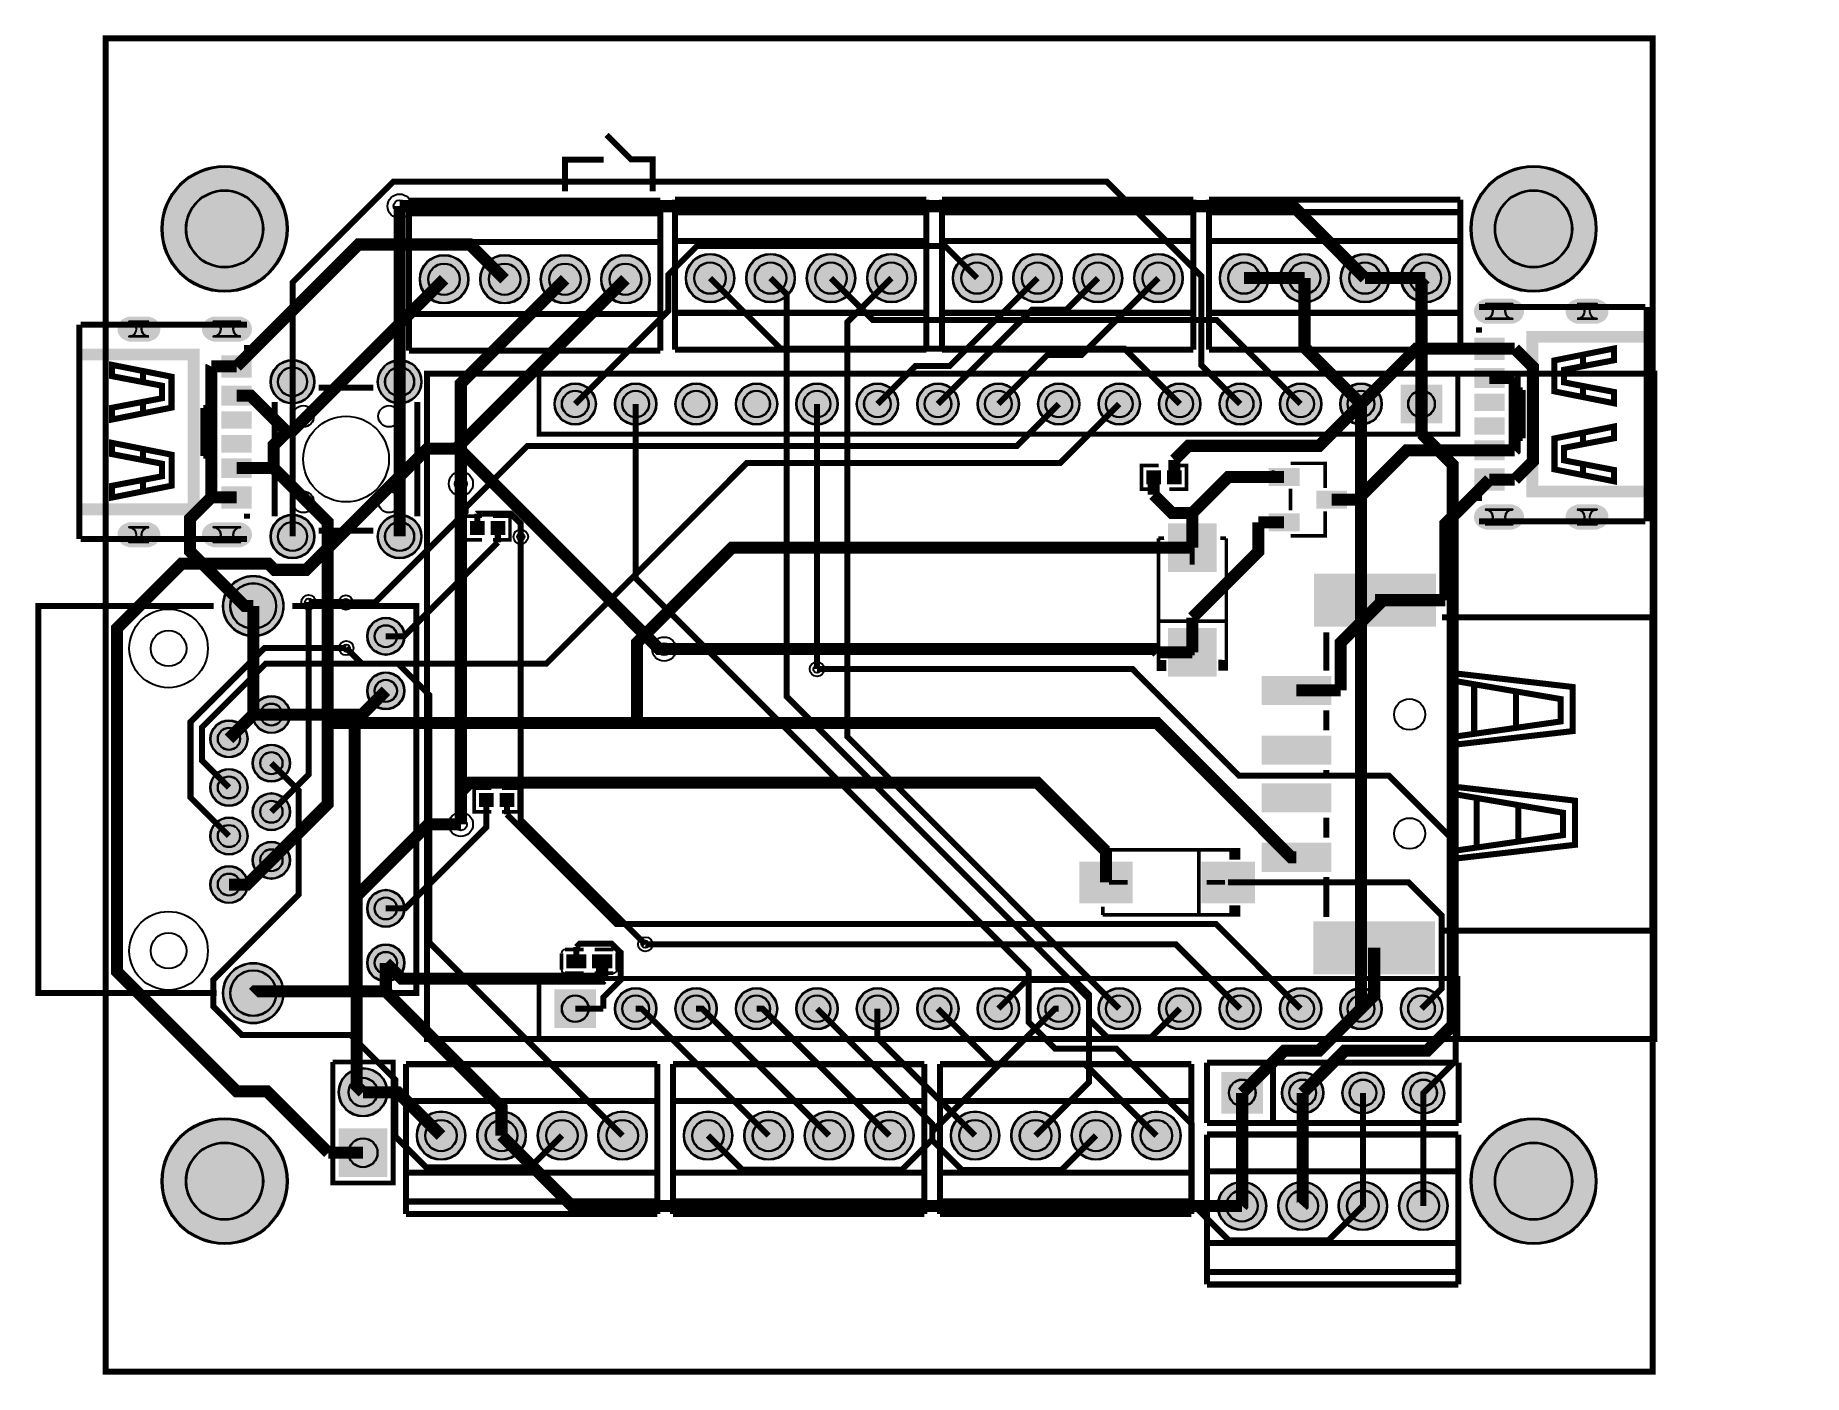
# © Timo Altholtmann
# Model space of a CAD drawing. Header units: millimetres. Extents: x -2.7 to 71.6, y -0.4 to 55.9.
import ezdxf

# ---------------------------------------------------------------- set-up
doc = ezdxf.new("R2010")
doc.units = ezdxf.units.MM
for name, color, linetype, true_color in [('BoardOutLine', 7, 'Continuous', 0xff00ff), ('BottomLayer', 7, 'Continuous', 0x0000ff), ('BottomSolderMaskLayer', 7, 'Continuous', 0xaa00ff), ('Document', 7, 'Continuous', 0xffffff), ('Hole', 7, 'Continuous', 0x222222), ('Multi-Layer', 7, 'Continuous', 0xc0c0c0), ('TopLayer', 7, 'Continuous', 0xff0000), ('TopPasteMaskLayer', 7, 'Continuous', 0x808080), ('TopSilkLayer', 7, 'Continuous', 0xffcc00), ('TopSolderMaskLayer', 7, 'Continuous', 0x800080)]:
    doc.layers.add(name, color=color, linetype=linetype, true_color=true_color)

msp = doc.modelspace()

# ---------------------------------------------------------------- hatches: boundary and pattern name
at = {"layer": 'BottomSolderMaskLayer'}
for points in [[(2.556, 47.747, 1), (7.858, 47.747, 1)], [(57.556, 47.747, 1), (62.858, 47.747, 1)], [(13.406, 45.631, 1), (15.456, 45.631, 1)], [(15.946, 45.631, 1), (17.996, 45.631, 1)], [(18.486, 45.631, 1), (20.536, 45.631, 1)], [(21.026, 45.631, 1), (23.076, 45.631, 1)], [(24.582, 45.678, 1), (26.632, 45.678, 1)], [(27.122, 45.678, 1), (29.172, 45.678, 1)], [(29.662, 45.678, 1), (31.712, 45.678, 1)], [(32.202, 45.678, 1), (34.252, 45.678, 1)], [(35.8, 45.678, 1), (37.851, 45.678, 1)], [(38.34, 45.678, 1), (40.391, 45.678, 1)], [(40.88, 45.678, 1), (42.931, 45.678, 1)], [(43.42, 45.678, 1), (45.471, 45.678, 1)], [(47.018, 45.678, 1), (49.069, 45.678, 1)], [(49.558, 45.678, 1), (51.609, 45.678, 1)], [(52.098, 45.678, 1), (54.149, 45.678, 1)], [(54.638, 45.678, 1), (56.689, 45.678, 1)], [(58.177, 43.758, -0.785398), (58.177, 44.808), (59.333, 44.808, -0.785398), (59.333, 43.758)], [(62.035, 43.758, -0.785398), (62.035, 44.808), (62.875, 44.808, -0.785398), (62.875, 43.758)], [(2.028, 44.063, -0.785398), (2.028, 43.012), (1.187, 43.012, -0.785398), (1.187, 44.063)], [(5.886, 44.063, -0.785398), (5.886, 43.012), (4.73, 43.012, -0.785398), (4.73, 44.063)], [(7.137, 41.325, 1), (8.988, 41.325, 1)], [(11.637, 41.325, 1), (13.488, 41.325, 1)], [(19.064, 40.391, 1), (20.814, 40.391, 1)], [(21.604, 40.391, 1), (23.354, 40.391, 1)], [(24.144, 40.391, 1), (25.894, 40.391, 1)], [(26.684, 40.391, 1), (28.434, 40.391, 1)], [(29.224, 40.391, 1), (30.974, 40.391, 1)], [(31.764, 40.391, 1), (33.514, 40.391, 1)], [(34.304, 40.391, 1), (36.054, 40.391, 1)], [(36.844, 40.391, 1), (38.594, 40.391, 1)], [(39.384, 40.391, 1), (41.134, 40.391, 1)], [(41.924, 40.391, 1), (43.674, 40.391, 1)], [(44.464, 40.391, 1), (46.214, 40.391, 1)], [(47.004, 40.391, 1), (48.754, 40.391, 1)], [(49.544, 40.391, 1), (51.295, 40.391, 1)], [(52.084, 40.391, 1), (53.835, 40.391, 1)], [(56.375, 39.578), (54.624, 39.578), (54.624, 41.204), (56.375, 41.204)], [(7.137, 34.825, 1), (8.988, 34.825, 1)], [(11.637, 34.825, 1), (13.488, 34.825, 1)], [(58.177, 35.118, -0.785398), (58.177, 36.169), (59.333, 36.169, -0.785398), (59.333, 35.118)], [(62.035, 35.118, -0.785398), (62.035, 36.169), (62.875, 36.169, -0.785398), (62.875, 35.118)], [(2.028, 35.423, -0.785398), (2.028, 34.372), (1.187, 34.372, -0.785398), (1.187, 35.423)], [(5.886, 35.423, -0.785398), (5.886, 34.372), (4.73, 34.372, -0.785398), (4.73, 35.423)], [(5.137, 31.904, 1), (7.687, 31.904, 1)], [(11.195, 30.634, 1), (12.769, 30.634, 1)], [(11.195, 28.344, 1), (12.769, 28.344, 1)], [(6.385, 27.344, 1), (7.959, 27.344, 1)], [(4.605, 26.324, 1), (6.179, 26.324, 1)], [(6.385, 25.305, 1), (7.959, 25.305, 1)], [(4.605, 24.284, 1), (6.179, 24.284, 1)], [(6.385, 23.264, 1), (7.959, 23.264, 1)], [(4.605, 22.244, 1), (6.179, 22.244, 1)], [(6.385, 21.225, 1), (7.959, 21.225, 1)], [(4.605, 20.204, 1), (6.179, 20.204, 1)], [(11.195, 19.204, 1), (12.769, 19.204, 1)], [(11.195, 16.914, 1), (12.769, 16.914, 1)], [(5.137, 15.644, 1), (7.687, 15.644, 1)], [(19.064, 15.804), (20.814, 15.804), (20.814, 14.178), (19.064, 14.178)], [(21.604, 14.991, 1), (23.354, 14.991, 1)], [(24.144, 14.991, 1), (25.894, 14.991, 1)], [(26.684, 14.991, 1), (28.434, 14.991, 1)], [(29.224, 14.991, 1), (30.974, 14.991, 1)], [(31.764, 14.991, 1), (33.514, 14.991, 1)], [(34.304, 14.991, 1), (36.054, 14.991, 1)], [(36.844, 14.991, 1), (38.594, 14.991, 1)], [(39.384, 14.991, 1), (41.134, 14.991, 1)], [(41.924, 14.991, 1), (43.674, 14.991, 1)], [(44.464, 14.991, 1), (46.214, 14.991, 1)], [(47.004, 14.991, 1), (48.754, 14.991, 1)], [(49.544, 14.991, 1), (51.295, 14.991, 1)], [(52.084, 14.991, 1), (53.835, 14.991, 1)], [(54.624, 14.991, 1), (56.375, 14.991, 1)], [(9.998, 11.481, 1), (12.049, 11.481, 1)], [(47.09, 12.331), (48.841, 12.331), (48.841, 10.58), (47.09, 10.58)], [(49.63, 11.455, 1), (51.381, 11.455, 1)], [(52.17, 11.455, 1), (53.921, 11.455, 1)], [(54.71, 11.455, 1), (56.461, 11.455, 1)], [(13.279, 9.661, 1), (15.329, 9.661, 1)], [(15.819, 9.661, 1), (17.869, 9.661, 1)], [(18.359, 9.661, 1), (20.409, 9.661, 1)], [(20.899, 9.661, 1), (22.949, 9.661, 1)], [(24.497, 9.661, 1), (26.548, 9.661, 1)], [(27.037, 9.661, 1), (29.088, 9.661, 1)], [(29.577, 9.661, 1), (31.628, 9.661, 1)], [(32.117, 9.661, 1), (34.168, 9.661, 1)], [(35.716, 9.661, 1), (37.766, 9.661, 1)], [(38.256, 9.661, 1), (40.306, 9.661, 1)], [(40.796, 9.661, 1), (42.846, 9.661, 1)], [(43.336, 9.661, 1), (45.386, 9.661, 1)], [(2.556, 7.747, 1), (7.858, 7.747, 1)], [(9.998, 7.915), (9.998, 9.966), (12.049, 9.966), (12.049, 7.915)], [(57.556, 7.747, 1), (62.858, 7.747, 1)], [(46.93, 6.706, 1), (48.981, 6.706, 1)], [(49.47, 6.706, 1), (51.521, 6.706, 1)], [(52.01, 6.706, 1), (54.061, 6.706, 1)], [(54.55, 6.706, 1), (56.601, 6.706, 1)]]:
    msp.add_hatch(color=256, dxfattribs=at).paths.add_polyline_path(points)
at = {"layer": 'Document'}
for points in [[(64.905, 36.463), (59.905, 36.463), (59.905, 43.463), (64.905, 43.463), (64.905, 42.963), (60.405, 42.963), (60.405, 36.963), (64.905, 36.963)], [(-0.842, 42.718), (4.158, 42.718), (4.158, 35.718), (-0.842, 35.718), (-0.842, 36.218), (3.658, 36.218), (3.658, 42.218), (-0.842, 42.218)], [(45.962, 34.446), (45.76, 34.446), (45.76, 33.636), (45.962, 33.636)], [(46.547, 34.17), (45.197, 34.17), (45.197, 33.968), (46.547, 33.968)], [(45.974, 29.839), (45.771, 29.839), (45.771, 30.649), (45.974, 30.649)], [(42.664, 20.938), (42.664, 19.651), (42.857, 19.651), (42.857, 20.938)], [(42.374, 20.391), (42.374, 20.198), (43.146, 20.198), (43.146, 20.391)], [(47.238, 20.391), (47.238, 20.198), (46.465, 20.198), (46.465, 20.391)]]:
    msp.add_hatch(color=256, dxfattribs=at).paths.add_polyline_path(points)
at = {"layer": 'Multi-Layer'}
for points in [[(13.431, 45.631, 1), (15.431, 45.631, 1)], [(15.971, 45.631, 1), (17.971, 45.631, 1)], [(18.511, 45.631, 1), (20.511, 45.631, 1)], [(21.051, 45.631, 1), (23.051, 45.631, 1)], [(24.607, 45.678, 1), (26.607, 45.678, 1)], [(27.147, 45.678, 1), (29.147, 45.678, 1)], [(29.687, 45.678, 1), (31.687, 45.678, 1)], [(32.227, 45.678, 1), (34.227, 45.678, 1)], [(35.826, 45.678, 1), (37.826, 45.678, 1)], [(38.366, 45.678, 1), (40.366, 45.678, 1)], [(40.906, 45.678, 1), (42.906, 45.678, 1)], [(43.446, 45.678, 1), (45.446, 45.678, 1)], [(47.044, 45.678, 1), (49.044, 45.678, 1)], [(49.584, 45.678, 1), (51.584, 45.678, 1)], [(52.124, 45.678, 1), (54.124, 45.678, 1)], [(54.664, 45.678, 1), (56.664, 45.678, 1)], [(58.205, 43.783, -0.785398), (58.205, 44.783), (59.305, 44.783, -0.785398), (59.305, 43.783)], [(62.055, 43.783, -0.785398), (62.055, 44.783), (62.855, 44.783, -0.785398), (62.855, 43.783)], [(2.008, 44.037, -0.785398), (2.008, 43.037), (1.208, 43.037, -0.785398), (1.208, 44.037)], [(5.858, 44.037, -0.785398), (5.858, 43.037), (4.758, 43.037, -0.785398), (4.758, 44.037)], [(7.162, 41.325, 1), (8.962, 41.325, 1)], [(11.662, 41.325, 1), (13.462, 41.325, 1)], [(19.089, 40.391, 1), (20.789, 40.391, 1)], [(21.629, 40.391, 1), (23.329, 40.391, 1)], [(24.169, 40.391, 1), (25.869, 40.391, 1)], [(26.709, 40.391, 1), (28.409, 40.391, 1)], [(29.249, 40.391, 1), (30.949, 40.391, 1)], [(31.789, 40.391, 1), (33.489, 40.391, 1)], [(34.329, 40.391, 1), (36.029, 40.391, 1)], [(36.869, 40.391, 1), (38.569, 40.391, 1)], [(39.409, 40.391, 1), (41.109, 40.391, 1)], [(41.949, 40.391, 1), (43.649, 40.391, 1)], [(44.489, 40.391, 1), (46.189, 40.391, 1)], [(47.029, 40.391, 1), (48.729, 40.391, 1)], [(49.569, 40.391, 1), (51.269, 40.391, 1)], [(52.109, 40.391, 1), (53.809, 40.391, 1)], [(56.349, 39.604), (54.649, 39.604), (54.649, 41.179), (56.349, 41.179)], [(7.162, 34.825, 1), (8.962, 34.825, 1)], [(11.662, 34.825, 1), (13.462, 34.825, 1)], [(58.205, 35.143, -0.785398), (58.205, 36.143), (59.305, 36.143, -0.785398), (59.305, 35.143)], [(62.055, 35.143, -0.785398), (62.055, 36.143), (62.855, 36.143, -0.785398), (62.855, 35.143)], [(2.008, 35.398, -0.785398), (2.008, 34.398), (1.208, 34.398, -0.785398), (1.208, 35.398)], [(5.858, 35.398, -0.785398), (5.858, 34.398), (4.758, 34.398, -0.785398), (4.758, 35.398)], [(5.162, 31.904, 1), (7.662, 31.904, 1)], [(11.22, 30.634, 1), (12.744, 30.634, 1)], [(11.22, 28.344, 1), (12.744, 28.344, 1)], [(6.41, 27.344, 1), (7.934, 27.344, 1)], [(4.63, 26.324, 1), (6.154, 26.324, 1)], [(6.41, 25.305, 1), (7.934, 25.305, 1)], [(4.63, 24.284, 1), (6.154, 24.284, 1)], [(6.41, 23.264, 1), (7.934, 23.264, 1)], [(4.63, 22.244, 1), (6.154, 22.244, 1)], [(6.41, 21.225, 1), (7.934, 21.225, 1)], [(4.63, 20.204, 1), (6.154, 20.204, 1)], [(11.22, 19.204, 1), (12.744, 19.204, 1)], [(11.22, 16.914, 1), (12.744, 16.914, 1)], [(5.162, 15.644, 1), (7.662, 15.644, 1)], [(19.089, 15.779), (20.789, 15.779), (20.789, 14.204), (19.089, 14.204)], [(21.629, 14.991, 1), (23.329, 14.991, 1)], [(24.169, 14.991, 1), (25.869, 14.991, 1)], [(26.709, 14.991, 1), (28.409, 14.991, 1)], [(29.249, 14.991, 1), (30.949, 14.991, 1)], [(31.789, 14.991, 1), (33.489, 14.991, 1)], [(34.329, 14.991, 1), (36.029, 14.991, 1)], [(36.869, 14.991, 1), (38.569, 14.991, 1)], [(39.409, 14.991, 1), (41.109, 14.991, 1)], [(41.949, 14.991, 1), (43.649, 14.991, 1)], [(44.489, 14.991, 1), (46.189, 14.991, 1)], [(47.029, 14.991, 1), (48.729, 14.991, 1)], [(49.569, 14.991, 1), (51.269, 14.991, 1)], [(52.109, 14.991, 1), (53.809, 14.991, 1)], [(54.649, 14.991, 1), (56.349, 14.991, 1)], [(10.024, 11.481, 1), (12.024, 11.481, 1)], [(47.115, 12.305), (48.815, 12.305), (48.815, 10.605), (47.115, 10.605)], [(49.655, 11.455, 1), (51.355, 11.455, 1)], [(52.195, 11.455, 1), (53.895, 11.455, 1)], [(54.735, 11.455, 1), (56.435, 11.455, 1)], [(13.304, 9.661, 1), (15.304, 9.661, 1)], [(15.844, 9.661, 1), (17.844, 9.661, 1)], [(18.384, 9.661, 1), (20.384, 9.661, 1)], [(20.924, 9.661, 1), (22.924, 9.661, 1)], [(24.522, 9.661, 1), (26.522, 9.661, 1)], [(27.062, 9.661, 1), (29.062, 9.661, 1)], [(29.602, 9.661, 1), (31.602, 9.661, 1)], [(32.142, 9.661, 1), (34.142, 9.661, 1)], [(35.741, 9.661, 1), (37.741, 9.661, 1)], [(38.281, 9.661, 1), (40.281, 9.661, 1)], [(40.821, 9.661, 1), (42.821, 9.661, 1)], [(43.361, 9.661, 1), (45.361, 9.661, 1)], [(10.024, 7.941), (10.024, 9.941), (12.024, 9.941), (12.024, 7.941)], [(46.956, 6.706, 1), (48.956, 6.706, 1)], [(49.496, 6.706, 1), (51.496, 6.706, 1)], [(52.036, 6.706, 1), (54.036, 6.706, 1)], [(54.576, 6.706, 1), (56.576, 6.706, 1)]]:
    msp.add_hatch(color=256, dxfattribs=at).paths.add_polyline_path(points)
at = {"layer": 'TopLayer'}
for points in [[(57.755, 42.263), (57.755, 43.163), (58.955, 43.163), (58.955, 42.263)], [(6.308, 42.418), (6.308, 41.518), (5.108, 41.518), (5.108, 42.418)], [(57.755, 41.083), (57.755, 41.883), (58.955, 41.883), (58.955, 41.083)], [(6.308, 41.138), (6.308, 40.338), (5.108, 40.338), (5.108, 41.138)], [(57.755, 40.113), (57.755, 40.813), (58.955, 40.813), (58.955, 40.113)], [(6.308, 40.068), (6.308, 39.368), (5.108, 39.368), (5.108, 40.068)], [(57.755, 39.113), (57.755, 39.813), (58.955, 39.813), (58.955, 39.113)], [(6.308, 39.068), (6.308, 38.368), (5.108, 38.368), (5.108, 39.068)], [(57.755, 38.043), (57.755, 38.843), (58.955, 38.843), (58.955, 38.043)], [(6.308, 38.098), (6.308, 37.298), (5.108, 37.298), (5.108, 38.098)], [(44.529, 37.043), (44.529, 37.583), (43.963, 37.583), (43.963, 37.043)], [(44.829, 37.043), (44.829, 37.583), (45.394, 37.583), (45.394, 37.043)], [(50.349, 36.973), (49.099, 36.973), (49.099, 37.673), (50.349, 37.673)], [(57.755, 36.763), (57.755, 37.663), (58.955, 37.663), (58.955, 36.763)], [(6.308, 36.918), (6.308, 36.018), (5.108, 36.018), (5.108, 36.918)], [(52.349, 36.023), (51.099, 36.023), (51.099, 36.723), (52.349, 36.723)], [(50.349, 35.073), (49.099, 35.073), (49.099, 35.773), (50.349, 35.773)], [(16.106, 34.914), (16.106, 35.454), (15.54, 35.454), (15.54, 34.914)], [(16.406, 34.914), (16.406, 35.454), (16.972, 35.454), (16.972, 34.914)], [(46.872, 35.356), (46.872, 33.356), (44.872, 33.356), (44.872, 35.356)], [(56.046, 33.25), (56.046, 31.05), (51.046, 31.05), (51.046, 33.25)], [(46.872, 30.956), (46.872, 28.956), (44.872, 28.956), (44.872, 30.956)], [(51.646, 28.96), (51.646, 27.76), (48.846, 27.76), (48.846, 28.96)], [(51.646, 26.45), (51.646, 25.25), (48.846, 25.25), (48.846, 26.45)], [(16.487, 23.484), (16.487, 24.024), (15.921, 24.024), (15.921, 23.484)], [(16.787, 23.484), (16.787, 24.024), (17.353, 24.024), (17.353, 23.484)], [(51.646, 24.45), (51.646, 23.25), (48.846, 23.25), (48.846, 24.45)], [(51.646, 21.95), (51.646, 20.75), (48.846, 20.75), (48.846, 21.95)], [(43.34, 19.445), (41.14, 19.445), (41.14, 21.145), (43.34, 21.145)], [(48.471, 19.445), (46.271, 19.445), (46.271, 21.145), (48.471, 21.145)], [(56.009, 18.65), (56.009, 16.45), (51.009, 16.45), (51.009, 18.65)], [(20.377, 16.706), (20.377, 17.246), (19.587, 17.246), (19.587, 16.706)], [(20.677, 16.706), (20.677, 17.246), (21.467, 17.246), (21.467, 16.706)]]:
    msp.add_hatch(color=256, dxfattribs=at).paths.add_polyline_path(points)
at = {"layer": 'TopPasteMaskLayer'}
for points in [[(59.805, 44.271), (59.804, 44.246), (59.801, 44.221), (59.798, 44.196), (59.793, 44.172), (59.786, 44.148), (59.779, 44.124), (59.771, 44.1), (59.761, 44.077), (59.75, 44.055), (59.738, 44.033), (59.725, 44.012), (59.711, 43.991), (59.696, 43.971), (59.68, 43.952), (59.663, 43.934), (59.645, 43.917), (59.627, 43.9), (59.607, 43.885), (59.587, 43.87), (59.566, 43.856), (59.544, 43.844), (59.522, 43.833), (59.499, 43.822), (59.476, 43.813), (59.453, 43.805), (59.429, 43.799), (59.404, 43.793), (59.38, 43.789), (59.355, 43.786), (59.33, 43.784), (59.305, 43.783), (58.205, 43.783), (58.18, 43.784), (58.155, 43.786), (58.131, 43.789), (58.106, 43.793), (58.082, 43.799), (58.058, 43.805), (58.034, 43.813), (58.011, 43.822), (57.988, 43.833), (57.966, 43.844), (57.944, 43.856), (57.923, 43.87), (57.903, 43.885), (57.884, 43.9), (57.865, 43.917), (57.847, 43.934), (57.83, 43.952), (57.814, 43.971), (57.799, 43.991), (57.785, 44.012), (57.772, 44.033), (57.76, 44.055), (57.749, 44.077), (57.74, 44.1), (57.731, 44.124), (57.724, 44.148), (57.718, 44.172), (57.713, 44.196), (57.709, 44.221), (57.707, 44.246), (57.705, 44.271), (57.705, 44.296), (57.707, 44.32), (57.709, 44.345), (57.713, 44.37), (57.718, 44.394), (57.724, 44.418), (57.731, 44.442), (57.74, 44.466), (57.749, 44.489), (57.76, 44.511), (57.772, 44.533), (57.785, 44.554), (57.799, 44.575), (57.814, 44.595), (57.83, 44.614), (57.847, 44.632), (57.865, 44.65), (57.884, 44.666), (57.903, 44.682), (57.923, 44.696), (57.944, 44.71), (57.966, 44.722), (57.988, 44.734), (58.011, 44.744), (58.034, 44.753), (58.058, 44.761), (58.082, 44.768), (58.106, 44.773), (58.131, 44.777), (58.155, 44.781), (58.18, 44.782), (58.205, 44.783), (59.305, 44.783), (59.33, 44.782), (59.355, 44.781), (59.38, 44.777), (59.404, 44.773), (59.429, 44.768), (59.453, 44.761), (59.476, 44.753), (59.499, 44.744), (59.522, 44.734), (59.544, 44.722), (59.566, 44.71), (59.587, 44.696), (59.607, 44.682), (59.627, 44.666), (59.645, 44.65), (59.663, 44.632), (59.68, 44.614), (59.696, 44.595), (59.711, 44.575), (59.725, 44.554), (59.738, 44.533), (59.75, 44.511), (59.761, 44.489), (59.771, 44.466), (59.779, 44.442), (59.786, 44.418), (59.793, 44.394), (59.798, 44.37), (59.801, 44.345), (59.804, 44.32), (59.805, 44.296)], [(63.355, 44.271), (63.354, 44.246), (63.351, 44.221), (63.348, 44.196), (63.343, 44.172), (63.336, 44.148), (63.329, 44.124), (63.321, 44.1), (63.311, 44.077), (63.3, 44.055), (63.288, 44.033), (63.275, 44.012), (63.261, 43.991), (63.246, 43.971), (63.23, 43.952), (63.213, 43.934), (63.195, 43.917), (63.177, 43.9), (63.157, 43.885), (63.137, 43.87), (63.116, 43.856), (63.094, 43.844), (63.072, 43.833), (63.049, 43.822), (63.026, 43.813), (63.003, 43.805), (62.979, 43.799), (62.954, 43.793), (62.93, 43.789), (62.905, 43.786), (62.88, 43.784), (62.855, 43.783), (62.055, 43.783), (62.03, 43.784), (62.005, 43.786), (61.981, 43.789), (61.956, 43.793), (61.932, 43.799), (61.908, 43.805), (61.884, 43.813), (61.861, 43.822), (61.838, 43.833), (61.816, 43.844), (61.794, 43.856), (61.774, 43.87), (61.753, 43.885), (61.734, 43.9), (61.715, 43.917), (61.697, 43.934), (61.68, 43.952), (61.664, 43.971), (61.649, 43.991), (61.635, 44.012), (61.622, 44.033), (61.61, 44.055), (61.599, 44.077), (61.59, 44.1), (61.581, 44.124), (61.574, 44.148), (61.568, 44.172), (61.563, 44.196), (61.559, 44.221), (61.557, 44.246), (61.555, 44.271), (61.555, 44.296), (61.557, 44.32), (61.559, 44.345), (61.563, 44.37), (61.568, 44.394), (61.574, 44.419), (61.581, 44.442), (61.59, 44.466), (61.599, 44.489), (61.61, 44.511), (61.622, 44.533), (61.635, 44.554), (61.649, 44.575), (61.664, 44.595), (61.68, 44.614), (61.697, 44.632), (61.715, 44.65), (61.734, 44.666), (61.753, 44.682), (61.774, 44.696), (61.794, 44.71), (61.816, 44.722), (61.838, 44.734), (61.861, 44.744), (61.884, 44.753), (61.908, 44.761), (61.932, 44.768), (61.956, 44.773), (61.981, 44.778), (62.005, 44.781), (62.03, 44.782), (62.055, 44.783), (62.855, 44.783), (62.88, 44.782), (62.905, 44.781), (62.93, 44.778), (62.954, 44.773), (62.979, 44.768), (63.003, 44.761), (63.026, 44.753), (63.049, 44.744), (63.072, 44.734), (63.094, 44.722), (63.116, 44.71), (63.137, 44.696), (63.157, 44.682), (63.177, 44.666), (63.195, 44.65), (63.213, 44.632), (63.23, 44.614), (63.246, 44.595), (63.261, 44.575), (63.275, 44.554), (63.288, 44.533), (63.3, 44.511), (63.311, 44.489), (63.321, 44.466), (63.329, 44.442), (63.336, 44.419), (63.343, 44.394), (63.348, 44.37), (63.351, 44.345), (63.354, 44.32), (63.355, 44.296)], [(0.708, 43.55), (0.709, 43.575), (0.711, 43.6), (0.715, 43.624), (0.72, 43.649), (0.726, 43.673), (0.734, 43.697), (0.742, 43.72), (0.752, 43.743), (0.763, 43.766), (0.775, 43.788), (0.788, 43.809), (0.802, 43.829), (0.817, 43.849), (0.833, 43.868), (0.85, 43.887), (0.867, 43.904), (0.886, 43.921), (0.906, 43.936), (0.926, 43.951), (0.947, 43.964), (0.968, 43.977), (0.991, 43.988), (1.013, 43.998), (1.037, 44.007), (1.06, 44.015), (1.084, 44.022), (1.108, 44.028), (1.133, 44.032), (1.158, 44.035), (1.183, 44.037), (1.208, 44.038), (2.008, 44.038), (2.032, 44.037), (2.057, 44.035), (2.082, 44.032), (2.107, 44.028), (2.131, 44.022), (2.155, 44.015), (2.179, 44.007), (2.202, 43.998), (2.225, 43.988), (2.247, 43.977), (2.268, 43.964), (2.289, 43.951), (2.309, 43.936), (2.329, 43.921), (2.348, 43.904), (2.366, 43.887), (2.382, 43.868), (2.398, 43.849), (2.414, 43.829), (2.428, 43.809), (2.441, 43.788), (2.453, 43.766), (2.463, 43.743), (2.473, 43.72), (2.482, 43.697), (2.489, 43.673), (2.495, 43.649), (2.5, 43.624), (2.504, 43.6), (2.506, 43.575), (2.507, 43.55), (2.507, 43.525), (2.506, 43.5), (2.504, 43.475), (2.5, 43.451), (2.495, 43.426), (2.489, 43.402), (2.482, 43.378), (2.473, 43.355), (2.463, 43.332), (2.453, 43.309), (2.441, 43.288), (2.428, 43.266), (2.414, 43.246), (2.398, 43.226), (2.382, 43.207), (2.366, 43.188), (2.348, 43.171), (2.329, 43.155), (2.309, 43.139), (2.289, 43.124), (2.268, 43.111), (2.247, 43.098), (2.225, 43.087), (2.202, 43.077), (2.179, 43.068), (2.155, 43.06), (2.131, 43.053), (2.107, 43.047), (2.082, 43.043), (2.057, 43.04), (2.032, 43.038), (2.008, 43.038), (1.208, 43.038), (1.183, 43.038), (1.158, 43.04), (1.133, 43.043), (1.108, 43.047), (1.084, 43.053), (1.06, 43.06), (1.037, 43.068), (1.013, 43.077), (0.991, 43.087), (0.968, 43.098), (0.947, 43.111), (0.926, 43.124), (0.906, 43.139), (0.886, 43.155), (0.867, 43.171), (0.85, 43.188), (0.833, 43.207), (0.817, 43.226), (0.802, 43.246), (0.788, 43.266), (0.775, 43.288), (0.763, 43.309), (0.752, 43.332), (0.742, 43.355), (0.734, 43.378), (0.726, 43.402), (0.72, 43.426), (0.715, 43.451), (0.711, 43.475), (0.709, 43.5), (0.708, 43.525)], [(4.258, 43.55), (4.259, 43.575), (4.261, 43.6), (4.265, 43.624), (4.27, 43.649), (4.276, 43.673), (4.284, 43.697), (4.292, 43.72), (4.302, 43.743), (4.313, 43.766), (4.325, 43.788), (4.338, 43.809), (4.352, 43.829), (4.367, 43.849), (4.383, 43.868), (4.4, 43.887), (4.418, 43.904), (4.436, 43.921), (4.456, 43.936), (4.476, 43.951), (4.497, 43.964), (4.518, 43.977), (4.541, 43.988), (4.563, 43.998), (4.587, 44.007), (4.61, 44.015), (4.634, 44.022), (4.658, 44.028), (4.683, 44.032), (4.708, 44.035), (4.733, 44.037), (4.758, 44.038), (5.858, 44.038), (5.883, 44.037), (5.907, 44.035), (5.932, 44.032), (5.957, 44.028), (5.981, 44.022), (6.005, 44.015), (6.029, 44.007), (6.052, 43.998), (6.075, 43.988), (6.097, 43.977), (6.118, 43.964), (6.139, 43.951), (6.16, 43.936), (6.179, 43.921), (6.198, 43.904), (6.216, 43.887), (6.232, 43.868), (6.249, 43.849), (6.264, 43.829), (6.278, 43.809), (6.291, 43.788), (6.303, 43.766), (6.313, 43.743), (6.323, 43.72), (6.332, 43.697), (6.339, 43.673), (6.345, 43.649), (6.35, 43.624), (6.354, 43.6), (6.356, 43.575), (6.357, 43.55), (6.357, 43.525), (6.356, 43.5), (6.354, 43.475), (6.35, 43.451), (6.345, 43.426), (6.339, 43.402), (6.332, 43.378), (6.323, 43.355), (6.313, 43.332), (6.303, 43.309), (6.291, 43.288), (6.278, 43.266), (6.264, 43.246), (6.249, 43.226), (6.232, 43.207), (6.216, 43.188), (6.198, 43.171), (6.179, 43.155), (6.16, 43.139), (6.139, 43.124), (6.118, 43.111), (6.097, 43.098), (6.075, 43.087), (6.052, 43.077), (6.029, 43.068), (6.005, 43.06), (5.981, 43.053), (5.957, 43.047), (5.932, 43.043), (5.907, 43.04), (5.883, 43.038), (5.858, 43.038), (4.758, 43.038), (4.733, 43.038), (4.708, 43.04), (4.683, 43.043), (4.658, 43.047), (4.634, 43.053), (4.61, 43.06), (4.587, 43.068), (4.563, 43.077), (4.541, 43.087), (4.518, 43.098), (4.497, 43.111), (4.476, 43.124), (4.456, 43.139), (4.436, 43.155), (4.418, 43.171), (4.4, 43.188), (4.383, 43.207), (4.367, 43.226), (4.352, 43.246), (4.338, 43.266), (4.325, 43.288), (4.313, 43.309), (4.302, 43.332), (4.292, 43.355), (4.284, 43.378), (4.276, 43.402), (4.27, 43.426), (4.265, 43.451), (4.261, 43.475), (4.259, 43.5), (4.258, 43.525)], [(57.755, 42.263), (57.755, 43.163), (58.955, 43.163), (58.955, 42.263)], [(6.308, 42.418), (6.308, 41.518), (5.108, 41.518), (5.108, 42.418)], [(57.755, 41.083), (57.755, 41.883), (58.955, 41.883), (58.955, 41.083)], [(6.308, 41.138), (6.308, 40.338), (5.108, 40.338), (5.108, 41.138)], [(57.755, 40.113), (57.755, 40.813), (58.955, 40.813), (58.955, 40.113)], [(6.308, 40.068), (6.308, 39.368), (5.108, 39.368), (5.108, 40.068)], [(57.755, 39.113), (57.755, 39.813), (58.955, 39.813), (58.955, 39.113)], [(6.308, 39.068), (6.308, 38.368), (5.108, 38.368), (5.108, 39.068)], [(57.755, 38.043), (57.755, 38.843), (58.955, 38.843), (58.955, 38.043)], [(6.308, 38.098), (6.308, 37.298), (5.108, 37.298), (5.108, 38.098)], [(44.544, 37.083), (44.544, 37.543), (44.504, 37.583), (44.003, 37.583), (43.963, 37.543), (43.963, 37.083), (44.003, 37.043), (44.504, 37.043)], [(44.814, 37.083), (44.814, 37.543), (44.854, 37.583), (45.354, 37.583), (45.394, 37.543), (45.394, 37.083), (45.354, 37.043), (44.854, 37.043)], [(50.349, 36.973), (49.099, 36.973), (49.099, 37.673), (50.349, 37.673)], [(57.755, 36.763), (57.755, 37.663), (58.955, 37.663), (58.955, 36.763)], [(6.308, 36.918), (6.308, 36.018), (5.108, 36.018), (5.108, 36.918)], [(52.349, 36.023), (51.099, 36.023), (51.099, 36.723), (52.349, 36.723)], [(50.349, 35.073), (49.099, 35.073), (49.099, 35.773), (50.349, 35.773)], [(59.805, 35.631), (59.804, 35.606), (59.801, 35.581), (59.798, 35.556), (59.793, 35.532), (59.786, 35.508), (59.779, 35.484), (59.771, 35.461), (59.761, 35.438), (59.75, 35.415), (59.738, 35.393), (59.725, 35.372), (59.711, 35.351), (59.696, 35.332), (59.68, 35.312), (59.663, 35.294), (59.645, 35.277), (59.627, 35.26), (59.607, 35.245), (59.587, 35.23), (59.566, 35.217), (59.544, 35.204), (59.522, 35.193), (59.499, 35.183), (59.476, 35.173), (59.453, 35.165), (59.429, 35.159), (59.404, 35.153), (59.38, 35.149), (59.355, 35.146), (59.33, 35.144), (59.305, 35.143), (58.205, 35.143), (58.18, 35.144), (58.155, 35.146), (58.131, 35.149), (58.106, 35.153), (58.082, 35.159), (58.058, 35.165), (58.034, 35.173), (58.011, 35.183), (57.988, 35.193), (57.966, 35.204), (57.944, 35.217), (57.923, 35.23), (57.903, 35.245), (57.884, 35.26), (57.865, 35.277), (57.847, 35.294), (57.83, 35.312), (57.814, 35.332), (57.799, 35.351), (57.785, 35.372), (57.772, 35.393), (57.76, 35.415), (57.749, 35.438), (57.74, 35.461), (57.731, 35.484), (57.724, 35.508), (57.718, 35.532), (57.713, 35.556), (57.709, 35.581), (57.707, 35.606), (57.705, 35.631), (57.705, 35.656), (57.707, 35.681), (57.709, 35.705), (57.713, 35.73), (57.718, 35.755), (57.724, 35.779), (57.731, 35.802), (57.74, 35.826), (57.749, 35.849), (57.76, 35.871), (57.772, 35.893), (57.785, 35.915), (57.799, 35.935), (57.814, 35.955), (57.83, 35.974), (57.847, 35.992), (57.865, 36.01), (57.884, 36.026), (57.903, 36.042), (57.923, 36.056), (57.944, 36.07), (57.966, 36.082), (57.988, 36.094), (58.011, 36.104), (58.034, 36.113), (58.058, 36.121), (58.082, 36.128), (58.106, 36.133), (58.131, 36.138), (58.155, 36.141), (58.18, 36.143), (58.205, 36.143), (59.305, 36.143), (59.33, 36.143), (59.355, 36.141), (59.38, 36.138), (59.404, 36.133), (59.429, 36.128), (59.453, 36.121), (59.476, 36.113), (59.499, 36.104), (59.522, 36.094), (59.544, 36.082), (59.566, 36.07), (59.587, 36.056), (59.607, 36.042), (59.627, 36.026), (59.645, 36.01), (59.663, 35.992), (59.68, 35.974), (59.696, 35.955), (59.711, 35.935), (59.725, 35.915), (59.738, 35.893), (59.75, 35.871), (59.761, 35.849), (59.771, 35.826), (59.779, 35.802), (59.786, 35.779), (59.793, 35.755), (59.798, 35.73), (59.801, 35.705), (59.804, 35.681), (59.805, 35.656)], [(63.355, 35.631), (63.354, 35.606), (63.351, 35.581), (63.348, 35.556), (63.343, 35.532), (63.336, 35.508), (63.329, 35.484), (63.321, 35.461), (63.311, 35.438), (63.3, 35.415), (63.288, 35.393), (63.275, 35.372), (63.261, 35.351), (63.246, 35.332), (63.23, 35.312), (63.213, 35.294), (63.195, 35.277), (63.177, 35.26), (63.157, 35.245), (63.137, 35.23), (63.116, 35.217), (63.094, 35.204), (63.072, 35.193), (63.049, 35.183), (63.026, 35.173), (63.003, 35.165), (62.979, 35.159), (62.954, 35.153), (62.93, 35.149), (62.905, 35.146), (62.88, 35.144), (62.855, 35.143), (62.055, 35.143), (62.03, 35.144), (62.005, 35.146), (61.981, 35.149), (61.956, 35.153), (61.932, 35.159), (61.908, 35.165), (61.884, 35.173), (61.861, 35.183), (61.838, 35.193), (61.816, 35.204), (61.794, 35.217), (61.774, 35.23), (61.753, 35.245), (61.734, 35.26), (61.715, 35.277), (61.697, 35.294), (61.68, 35.312), (61.664, 35.332), (61.649, 35.351), (61.635, 35.372), (61.622, 35.393), (61.61, 35.415), (61.599, 35.438), (61.59, 35.461), (61.581, 35.484), (61.574, 35.508), (61.568, 35.532), (61.563, 35.556), (61.559, 35.581), (61.557, 35.606), (61.555, 35.631), (61.555, 35.656), (61.557, 35.681), (61.559, 35.705), (61.563, 35.73), (61.568, 35.755), (61.574, 35.779), (61.581, 35.802), (61.59, 35.826), (61.599, 35.849), (61.61, 35.871), (61.622, 35.893), (61.635, 35.915), (61.649, 35.935), (61.664, 35.955), (61.68, 35.974), (61.697, 35.992), (61.715, 36.01), (61.734, 36.026), (61.753, 36.042), (61.774, 36.056), (61.794, 36.07), (61.816, 36.082), (61.838, 36.094), (61.861, 36.104), (61.884, 36.113), (61.908, 36.121), (61.932, 36.128), (61.956, 36.133), (61.981, 36.138), (62.005, 36.141), (62.03, 36.143), (62.055, 36.143), (62.855, 36.143), (62.88, 36.143), (62.905, 36.141), (62.93, 36.138), (62.954, 36.133), (62.979, 36.128), (63.003, 36.121), (63.026, 36.113), (63.049, 36.104), (63.072, 36.094), (63.094, 36.082), (63.116, 36.07), (63.137, 36.056), (63.157, 36.042), (63.177, 36.026), (63.195, 36.01), (63.213, 35.992), (63.23, 35.974), (63.246, 35.955), (63.261, 35.935), (63.275, 35.915), (63.288, 35.893), (63.3, 35.871), (63.311, 35.849), (63.321, 35.826), (63.329, 35.802), (63.336, 35.779), (63.343, 35.755), (63.348, 35.73), (63.351, 35.705), (63.354, 35.681), (63.355, 35.656)], [(0.708, 34.91), (0.709, 34.935), (0.711, 34.96), (0.715, 34.985), (0.72, 35.009), (0.726, 35.033), (0.734, 35.057), (0.742, 35.08), (0.752, 35.103), (0.763, 35.126), (0.775, 35.148), (0.788, 35.169), (0.802, 35.19), (0.817, 35.209), (0.833, 35.229), (0.85, 35.247), (0.867, 35.264), (0.886, 35.281), (0.906, 35.296), (0.926, 35.311), (0.947, 35.324), (0.968, 35.337), (0.991, 35.348), (1.013, 35.358), (1.037, 35.368), (1.06, 35.376), (1.084, 35.382), (1.108, 35.388), (1.133, 35.392), (1.158, 35.395), (1.183, 35.397), (1.208, 35.398), (2.008, 35.398), (2.032, 35.397), (2.057, 35.395), (2.082, 35.392), (2.107, 35.388), (2.131, 35.382), (2.155, 35.376), (2.179, 35.368), (2.202, 35.358), (2.225, 35.348), (2.247, 35.337), (2.268, 35.324), (2.289, 35.311), (2.309, 35.296), (2.329, 35.281), (2.348, 35.264), (2.366, 35.247), (2.382, 35.229), (2.398, 35.209), (2.414, 35.19), (2.428, 35.169), (2.441, 35.148), (2.453, 35.126), (2.463, 35.103), (2.473, 35.08), (2.482, 35.057), (2.489, 35.033), (2.495, 35.009), (2.5, 34.985), (2.504, 34.96), (2.506, 34.935), (2.507, 34.91), (2.507, 34.885), (2.506, 34.86), (2.504, 34.836), (2.5, 34.811), (2.495, 34.786), (2.489, 34.762), (2.482, 34.739), (2.473, 34.715), (2.463, 34.692), (2.453, 34.67), (2.441, 34.648), (2.428, 34.626), (2.414, 34.606), (2.398, 34.586), (2.382, 34.567), (2.366, 34.549), (2.348, 34.531), (2.329, 34.515), (2.309, 34.499), (2.289, 34.485), (2.268, 34.471), (2.247, 34.459), (2.225, 34.447), (2.202, 34.437), (2.179, 34.428), (2.155, 34.42), (2.131, 34.413), (2.107, 34.408), (2.082, 34.403), (2.057, 34.4), (2.032, 34.398), (2.008, 34.398), (1.208, 34.398), (1.183, 34.398), (1.158, 34.4), (1.133, 34.403), (1.108, 34.408), (1.084, 34.413), (1.06, 34.42), (1.037, 34.428), (1.013, 34.437), (0.991, 34.447), (0.968, 34.459), (0.947, 34.471), (0.926, 34.485), (0.906, 34.499), (0.886, 34.515), (0.867, 34.531), (0.85, 34.549), (0.833, 34.567), (0.817, 34.586), (0.802, 34.606), (0.788, 34.626), (0.775, 34.648), (0.763, 34.67), (0.752, 34.692), (0.742, 34.715), (0.734, 34.739), (0.726, 34.762), (0.72, 34.786), (0.715, 34.811), (0.711, 34.836), (0.709, 34.86), (0.708, 34.885)], [(4.258, 34.91), (4.259, 34.935), (4.261, 34.96), (4.265, 34.985), (4.27, 35.009), (4.276, 35.033), (4.284, 35.057), (4.292, 35.08), (4.302, 35.103), (4.313, 35.126), (4.325, 35.148), (4.338, 35.169), (4.352, 35.19), (4.367, 35.209), (4.383, 35.229), (4.4, 35.247), (4.418, 35.264), (4.436, 35.281), (4.456, 35.296), (4.476, 35.311), (4.497, 35.324), (4.518, 35.337), (4.541, 35.348), (4.563, 35.358), (4.587, 35.368), (4.61, 35.376), (4.634, 35.382), (4.658, 35.388), (4.683, 35.392), (4.708, 35.395), (4.733, 35.397), (4.758, 35.398), (5.858, 35.398), (5.883, 35.397), (5.907, 35.395), (5.932, 35.392), (5.957, 35.388), (5.981, 35.382), (6.005, 35.376), (6.029, 35.368), (6.052, 35.358), (6.075, 35.348), (6.097, 35.337), (6.118, 35.324), (6.139, 35.311), (6.16, 35.296), (6.179, 35.281), (6.198, 35.264), (6.216, 35.247), (6.232, 35.229), (6.249, 35.209), (6.264, 35.19), (6.278, 35.169), (6.291, 35.148), (6.303, 35.126), (6.313, 35.103), (6.323, 35.08), (6.332, 35.057), (6.339, 35.033), (6.345, 35.009), (6.35, 34.985), (6.354, 34.96), (6.356, 34.935), (6.357, 34.91), (6.357, 34.885), (6.356, 34.86), (6.354, 34.836), (6.35, 34.811), (6.345, 34.787), (6.339, 34.762), (6.332, 34.739), (6.323, 34.715), (6.313, 34.692), (6.303, 34.67), (6.291, 34.648), (6.278, 34.626), (6.264, 34.606), (6.249, 34.586), (6.232, 34.567), (6.216, 34.549), (6.198, 34.531), (6.179, 34.515), (6.16, 34.499), (6.139, 34.485), (6.118, 34.471), (6.097, 34.459), (6.075, 34.447), (6.052, 34.437), (6.029, 34.428), (6.005, 34.42), (5.981, 34.413), (5.957, 34.408), (5.932, 34.403), (5.907, 34.4), (5.883, 34.398), (5.858, 34.398), (4.758, 34.398), (4.733, 34.398), (4.708, 34.4), (4.683, 34.403), (4.658, 34.408), (4.634, 34.413), (4.61, 34.42), (4.587, 34.428), (4.563, 34.437), (4.541, 34.447), (4.518, 34.459), (4.497, 34.471), (4.476, 34.485), (4.456, 34.499), (4.436, 34.515), (4.418, 34.531), (4.4, 34.549), (4.383, 34.567), (4.367, 34.586), (4.352, 34.606), (4.338, 34.626), (4.325, 34.648), (4.313, 34.67), (4.302, 34.692), (4.292, 34.715), (4.284, 34.739), (4.276, 34.762), (4.27, 34.787), (4.265, 34.811), (4.261, 34.836), (4.259, 34.86), (4.258, 34.885)], [(16.121, 34.954), (16.121, 35.414), (16.081, 35.454), (15.58, 35.454), (15.54, 35.414), (15.54, 34.954), (15.58, 34.914), (16.081, 34.914)], [(16.391, 34.954), (16.391, 35.414), (16.431, 35.454), (16.932, 35.454), (16.972, 35.414), (16.972, 34.954), (16.932, 34.914), (16.431, 34.914)], [(46.872, 35.356), (46.872, 33.356), (44.872, 33.356), (44.872, 35.356)], [(56.046, 33.25), (56.046, 31.05), (51.046, 31.05), (51.046, 33.25)], [(46.872, 30.956), (46.872, 28.956), (44.872, 28.956), (44.872, 30.956)], [(51.646, 28.96), (51.646, 27.76), (48.846, 27.76), (48.846, 28.96)], [(51.646, 26.45), (51.646, 25.25), (48.846, 25.25), (48.846, 26.45)], [(16.502, 23.524), (16.502, 23.984), (16.462, 24.024), (15.961, 24.024), (15.921, 23.984), (15.921, 23.524), (15.961, 23.484), (16.462, 23.484)], [(16.772, 23.524), (16.772, 23.984), (16.812, 24.024), (17.313, 24.024), (17.353, 23.984), (17.353, 23.524), (17.313, 23.484), (16.812, 23.484)], [(51.646, 24.45), (51.646, 23.25), (48.846, 23.25), (48.846, 24.45)], [(51.646, 21.95), (51.646, 20.75), (48.846, 20.75), (48.846, 21.95)], [(43.34, 19.445), (41.14, 19.445), (41.14, 21.145), (43.34, 21.145)], [(48.471, 19.445), (46.271, 19.445), (46.271, 21.145), (48.471, 21.145)], [(56.009, 18.65), (56.009, 16.45), (51.009, 16.45), (51.009, 18.65)], [(20.347, 17.201), (20.347, 16.751), (20.277, 16.701), (19.797, 16.701), (19.747, 16.751), (19.747, 17.201), (19.797, 17.251), (20.277, 17.251)], [(21.307, 17.201), (21.307, 16.751), (21.257, 16.701), (20.777, 16.701), (20.707, 16.751), (20.707, 17.201), (20.777, 17.251), (21.257, 17.251)]]:
    msp.add_hatch(color=256, dxfattribs=at).paths.add_polyline_path(points)
at = {"layer": 'TopSilkLayer'}
for points in [[(44.37, 29.636), (44.777, 29.635), (44.772, 29.176), (44.37, 29.179)], [(46.968, 29.645), (47.375, 29.643), (47.371, 29.184), (46.968, 29.187)], [(47.431, 21.735), (47.431, 21.257), (47.888, 21.257), (47.888, 21.735)], [(47.431, 18.855), (47.431, 19.332), (47.888, 19.332), (47.888, 18.855)]]:
    msp.add_hatch(color=256, dxfattribs=at).paths.add_polyline_path(points)
at = {"layer": 'TopSolderMaskLayer'}
for points in [[(2.556, 47.747, 1), (7.858, 47.747, 1)], [(57.556, 47.747, 1), (62.858, 47.747, 1)], [(13.406, 45.631, 1), (15.456, 45.631, 1)], [(15.946, 45.631, 1), (17.996, 45.631, 1)], [(18.486, 45.631, 1), (20.536, 45.631, 1)], [(21.026, 45.631, 1), (23.076, 45.631, 1)], [(24.582, 45.678, 1), (26.632, 45.678, 1)], [(27.122, 45.678, 1), (29.172, 45.678, 1)], [(29.662, 45.678, 1), (31.712, 45.678, 1)], [(32.202, 45.678, 1), (34.252, 45.678, 1)], [(35.8, 45.678, 1), (37.851, 45.678, 1)], [(38.34, 45.678, 1), (40.391, 45.678, 1)], [(40.88, 45.678, 1), (42.931, 45.678, 1)], [(43.42, 45.678, 1), (45.471, 45.678, 1)], [(47.018, 45.678, 1), (49.069, 45.678, 1)], [(49.558, 45.678, 1), (51.609, 45.678, 1)], [(52.098, 45.678, 1), (54.149, 45.678, 1)], [(54.638, 45.678, 1), (56.689, 45.678, 1)], [(58.177, 43.758, -0.785398), (58.177, 44.808), (59.333, 44.808, -0.785398), (59.333, 43.758)], [(62.035, 43.758, -0.785398), (62.035, 44.808), (62.875, 44.808, -0.785398), (62.875, 43.758)], [(2.028, 44.063, -0.785398), (2.028, 43.012), (1.187, 43.012, -0.785398), (1.187, 44.063)], [(5.886, 44.063, -0.785398), (5.886, 43.012), (4.73, 43.012, -0.785398), (4.73, 44.063)], [(57.721, 42.244), (57.721, 43.182), (58.989, 43.182), (58.989, 42.244)], [(6.341, 42.437), (6.341, 41.499), (5.074, 41.499), (5.074, 42.437)], [(7.137, 41.325, 1), (8.988, 41.325, 1)], [(11.637, 41.325, 1), (13.488, 41.325, 1)], [(57.717, 41.066), (57.717, 41.9), (58.993, 41.9), (58.993, 41.066)], [(6.346, 41.155), (6.346, 40.321), (5.069, 40.321), (5.069, 41.155)], [(19.064, 40.391, 1), (20.814, 40.391, 1)], [(21.604, 40.391, 1), (23.354, 40.391, 1)], [(24.144, 40.391, 1), (25.894, 40.391, 1)], [(26.684, 40.391, 1), (28.434, 40.391, 1)], [(29.224, 40.391, 1), (30.974, 40.391, 1)], [(31.764, 40.391, 1), (33.514, 40.391, 1)], [(34.304, 40.391, 1), (36.054, 40.391, 1)], [(36.844, 40.391, 1), (38.594, 40.391, 1)], [(39.384, 40.391, 1), (41.134, 40.391, 1)], [(41.924, 40.391, 1), (43.674, 40.391, 1)], [(44.464, 40.391, 1), (46.214, 40.391, 1)], [(47.004, 40.391, 1), (48.754, 40.391, 1)], [(49.544, 40.391, 1), (51.295, 40.391, 1)], [(52.084, 40.391, 1), (53.835, 40.391, 1)], [(56.375, 39.578), (54.624, 39.578), (54.624, 41.204), (56.375, 41.204)], [(57.712, 40.098), (57.712, 40.828), (58.999, 40.828), (58.999, 40.098)], [(6.351, 40.083), (6.351, 39.353), (5.064, 39.353), (5.064, 40.083)], [(57.712, 39.098), (57.712, 39.828), (58.999, 39.828), (58.999, 39.098)], [(6.351, 39.083), (6.351, 38.353), (5.064, 38.353), (5.064, 39.083)], [(57.717, 38.026), (57.717, 38.86), (58.993, 38.86), (58.993, 38.026)], [(6.346, 38.115), (6.346, 37.281), (5.069, 37.281), (5.069, 38.115)], [(44.554, 37.017), (44.554, 37.608), (43.938, 37.608), (43.938, 37.017)], [(44.803, 37.017), (44.803, 37.608), (45.42, 37.608), (45.42, 37.017)], [(50.374, 36.947), (49.074, 36.947), (49.074, 37.698), (50.374, 37.698)], [(57.721, 36.744), (57.721, 37.682), (58.989, 37.682), (58.989, 36.744)], [(6.341, 36.937), (6.341, 35.999), (5.074, 35.999), (5.074, 36.937)], [(52.374, 35.997), (51.074, 35.997), (51.074, 36.748), (52.374, 36.748)], [(7.137, 34.825, 1), (8.988, 34.825, 1)], [(11.637, 34.825, 1), (13.488, 34.825, 1)], [(50.374, 35.048), (49.074, 35.048), (49.074, 35.798), (50.374, 35.798)], [(58.177, 35.118, -0.785398), (58.177, 36.169), (59.333, 36.169, -0.785398), (59.333, 35.118)], [(62.035, 35.118, -0.785398), (62.035, 36.169), (62.875, 36.169, -0.785398), (62.875, 35.118)], [(2.028, 35.423, -0.785398), (2.028, 34.372), (1.187, 34.372, -0.785398), (1.187, 35.423)], [(5.886, 35.423, -0.785398), (5.886, 34.372), (4.73, 34.372, -0.785398), (4.73, 35.423)], [(16.131, 34.889), (16.131, 35.48), (15.515, 35.48), (15.515, 34.889)], [(16.381, 34.889), (16.381, 35.48), (16.997, 35.48), (16.997, 34.889)], [(46.898, 35.382), (46.898, 33.331), (44.847, 33.331), (44.847, 35.382)], [(5.137, 31.904, 1), (7.687, 31.904, 1)], [(56.104, 33.261), (56.104, 31.039), (50.988, 31.039), (50.988, 33.261)], [(11.195, 30.634, 1), (12.769, 30.634, 1)], [(46.898, 30.982), (46.898, 28.931), (44.847, 28.931), (44.847, 30.982)], [(11.195, 28.344, 1), (12.769, 28.344, 1)], [(51.705, 28.971), (51.705, 27.749), (48.787, 27.749), (48.787, 28.971)], [(6.385, 27.344, 1), (7.959, 27.344, 1)], [(4.605, 26.324, 1), (6.179, 26.324, 1)], [(6.385, 25.305, 1), (7.959, 25.305, 1)], [(51.705, 26.461), (51.705, 25.239), (48.787, 25.239), (48.787, 26.461)], [(4.605, 24.284, 1), (6.179, 24.284, 1)], [(6.385, 23.264, 1), (7.959, 23.264, 1)], [(16.512, 23.459), (16.512, 24.05), (15.896, 24.05), (15.896, 23.459)], [(16.762, 23.459), (16.762, 24.05), (17.378, 24.05), (17.378, 23.459)], [(51.705, 24.461), (51.705, 23.239), (48.787, 23.239), (48.787, 24.461)], [(4.605, 22.244, 1), (6.179, 22.244, 1)], [(6.385, 21.225, 1), (7.959, 21.225, 1)], [(51.705, 21.961), (51.705, 20.739), (48.787, 20.739), (48.787, 21.961)], [(4.605, 20.204, 1), (6.179, 20.204, 1)], [(43.366, 19.419), (41.115, 19.419), (41.115, 21.17), (43.366, 21.17)], [(48.497, 19.419), (46.246, 19.419), (46.246, 21.17), (48.497, 21.17)], [(11.195, 19.204, 1), (12.769, 19.204, 1)], [(56.066, 18.661), (56.066, 16.439), (50.951, 16.439), (50.951, 18.661)], [(11.195, 16.914, 1), (12.769, 16.914, 1)], [(20.402, 16.681), (20.402, 17.272), (19.562, 17.272), (19.562, 16.681)], [(20.652, 16.681), (20.652, 17.272), (21.493, 17.272), (21.493, 16.681)], [(5.137, 15.644, 1), (7.687, 15.644, 1)], [(19.064, 15.804), (20.814, 15.804), (20.814, 14.178), (19.064, 14.178)], [(21.604, 14.991, 1), (23.354, 14.991, 1)], [(24.144, 14.991, 1), (25.894, 14.991, 1)], [(26.684, 14.991, 1), (28.434, 14.991, 1)], [(29.224, 14.991, 1), (30.974, 14.991, 1)], [(31.764, 14.991, 1), (33.514, 14.991, 1)], [(34.304, 14.991, 1), (36.054, 14.991, 1)], [(36.844, 14.991, 1), (38.594, 14.991, 1)], [(39.384, 14.991, 1), (41.134, 14.991, 1)], [(41.924, 14.991, 1), (43.674, 14.991, 1)], [(44.464, 14.991, 1), (46.214, 14.991, 1)], [(47.004, 14.991, 1), (48.754, 14.991, 1)], [(49.544, 14.991, 1), (51.295, 14.991, 1)], [(52.084, 14.991, 1), (53.835, 14.991, 1)], [(54.624, 14.991, 1), (56.375, 14.991, 1)], [(9.998, 11.481, 1), (12.049, 11.481, 1)], [(47.09, 12.331), (48.841, 12.331), (48.841, 10.58), (47.09, 10.58)], [(49.63, 11.455, 1), (51.381, 11.455, 1)], [(52.17, 11.455, 1), (53.921, 11.455, 1)], [(54.71, 11.455, 1), (56.461, 11.455, 1)], [(13.279, 9.661, 1), (15.329, 9.661, 1)], [(15.819, 9.661, 1), (17.869, 9.661, 1)], [(18.359, 9.661, 1), (20.409, 9.661, 1)], [(20.899, 9.661, 1), (22.949, 9.661, 1)], [(24.497, 9.661, 1), (26.548, 9.661, 1)], [(27.037, 9.661, 1), (29.088, 9.661, 1)], [(29.577, 9.661, 1), (31.628, 9.661, 1)], [(32.117, 9.661, 1), (34.168, 9.661, 1)], [(35.716, 9.661, 1), (37.766, 9.661, 1)], [(38.256, 9.661, 1), (40.306, 9.661, 1)], [(40.796, 9.661, 1), (42.846, 9.661, 1)], [(43.336, 9.661, 1), (45.386, 9.661, 1)], [(2.556, 7.747, 1), (7.858, 7.747, 1)], [(9.998, 7.915), (9.998, 9.966), (12.049, 9.966), (12.049, 7.915)], [(57.556, 7.747, 1), (62.858, 7.747, 1)], [(46.93, 6.706, 1), (48.981, 6.706, 1)], [(49.47, 6.706, 1), (51.521, 6.706, 1)], [(52.01, 6.706, 1), (54.061, 6.706, 1)], [(54.55, 6.706, 1), (56.601, 6.706, 1)]]:
    msp.add_hatch(color=256, dxfattribs=at).paths.add_polyline_path(points)

# ---------------------------------------------------------------- linework, layer by layer
at = {"layer": 'BoardOutLine', "const_width": 0.254}
msp.add_lwpolyline([(0.207, 55.747), (0.207, -0.253), (65.207, -0.253), (65.207, 55.747), (0.207, 55.747)], close=True, dxfattribs=at)
at = {"layer": 'BottomLayer'}
for points, const_width in [([(47.879, 40.391), (46.245, 42.025), (46.245, 45.764), (42.284, 49.725), (12.293, 49.725), (8.062, 45.494), (8.062, 41.325)], 0.254), ([(12.562, 41.325), (12.562, 48.701)], 0.508), ([(22.051, 45.631), (15.052, 38.632), (15.052, 38.517)], 0.508), ([(45.339, 14.991), (44.138, 13.79), (42.287, 13.79), (41.529, 14.548), (41.529, 15.396), (28.829, 28.096), (28.829, 44.996), (28.147, 45.678)], 0.254), ([(33.227, 45.678), (31.369, 43.82), (31.369, 26.421), (42.799, 14.991)], 0.254), ([(39.365, 45.678), (35.671, 41.983), (34.231, 41.983), (32.639, 40.391)], 0.254), ([(41.905, 45.678), (40.574, 44.346), (39.134, 44.346), (35.179, 40.391)], 0.254), ([(44.445, 45.678), (41.218, 42.451), (39.779, 42.451), (37.719, 40.391)], 0.254), ([(50.584, 45.678), (50.584, 42.767), (52.959, 40.391)], 0.508), ([(55.664, 45.678), (55.499, 45.514), (55.499, 40.391)], 0.508), ([(8.062, 34.825), (8.062, 41.325)], 0.254), ([(22.479, 40.391), (22.479, 33.079), (38.989, 16.569), (38.989, 14.432), (40.108, 13.313), (42.674, 13.313), (45.838, 10.149), (45.838, 6.822), (47.404, 5.256), (51.586, 5.256), (53.036, 6.706)], 0.254), ([(30.099, 40.391), (30.099, 29.254)], 0.254), ([(52.959, 14.991), (52.959, 40.391)], 0.508), ([(55.499, 40.391), (55.499, 39.146)], 0.508), ([(55.499, 39.146), (56.808, 37.838), (56.808, 14.297), (55.734, 13.223), (52.273, 13.223), (50.505, 11.455)], 0.508), ([(15.052, 38.517), (13.728, 38.517), (8.636, 33.425), (7.308, 33.425), (7.052, 33.681), (3.399, 33.681), (0.691, 30.973), (0.691, 16.544), (5.719, 11.517), (6.99, 11.517), (9.566, 8.941)], 0.508), ([(15.052, 38.517), (23.473, 30.095), (23.678, 30.095)], 0.508), ([(15.135, 22.733), (15.135, 37.043)], 0.508), ([(22.883, 17.696), (17.652, 22.927), (17.652, 34.815)], 0.254), ([(8.739, 32.067), (10.287, 32.067), (10.302, 32.052)], 0.254), ([(5.392, 22.244), (3.776, 23.86), (3.776, 27.032), (6.883, 30.139), (10.32, 30.139)], 0.254), ([(5.392, 24.285), (4.254, 25.422), (4.254, 26.803), (6.941, 29.489), (12.49, 29.489), (13.815, 28.164), (13.815, 17.77), (21.924, 9.661)], 0.254), ([(10.674, 27.344), (10.982, 27.344), (11.982, 28.344)], 0.508), ([(7.172, 27.344), (10.674, 27.344)], 0.508), ([(10.674, 15.715), (10.674, 27.344)], 0.508), ([(19.384, 9.661), (18.043, 8.32), (13.682, 8.32), (12.387, 9.615), (12.387, 12.004), (10.509, 13.882), (5.935, 13.882), (4.735, 15.082), (4.735, 16.204), (8.32, 19.789), (8.32, 24.157), (7.172, 25.305)], 0.254), ([(11.982, 15.715), (11.982, 16.914)], 0.508), ([(10.674, 15.715), (6.483, 15.715), (6.412, 15.644)], 0.508), ([(11.982, 15.715), (10.674, 15.715)], 0.508), ([(16.844, 9.661), (16.844, 10.853), (11.982, 15.715)], 0.508), ([(28.062, 9.661), (22.732, 14.991), (22.479, 14.991)], 0.254), ([(30.602, 9.661), (25.272, 14.991), (25.019, 14.991)], 0.254), ([(33.142, 9.661), (27.812, 14.991), (27.559, 14.991)], 0.254), ([(30.099, 14.991), (34.942, 10.148), (34.942, 9.466), (36.187, 8.221), (40.381, 8.221), (41.821, 9.661)], 0.254), ([(36.741, 9.661), (32.639, 13.763), (32.639, 14.991)], 0.254), ([(44.361, 9.661), (41.341, 12.68), (37.49, 12.68), (35.179, 14.991)], 0.254), ([(47.965, 11.455), (49.733, 13.223), (51.191, 13.223), (52.959, 14.991)], 0.508), ([(47.956, 6.706), (47.965, 6.716), (47.965, 11.455)], 0.508), ([(50.496, 6.706), (50.505, 6.716), (50.505, 11.455)], 0.508), ([(53.036, 6.706), (53.045, 6.716), (53.045, 11.455)], 0.254), ([(55.576, 6.706), (55.576, 11.446), (55.585, 11.455)], 0.254), ([(11.024, 8.941), (9.566, 8.941)], 0.508)]:
    msp.add_lwpolyline(points, dxfattribs=dict(at, const_width=const_width))
at = {"layer": 'BottomSolderMaskLayer'}
for points in [[(58.177, 44.598), (59.333, 44.598)], [(62.035, 44.598), (62.876, 44.598)], [(2.028, 43.853), (1.187, 43.853)], [(5.886, 43.853), (4.73, 43.853)], [(58.177, 43.968), (59.333, 43.968)], [(62.035, 43.968), (62.876, 43.968)], [(2.028, 43.222), (1.187, 43.222)], [(5.886, 43.222), (4.73, 43.222)], [(58.177, 35.958), (59.333, 35.958)], [(62.035, 35.958), (62.876, 35.958)], [(2.028, 35.213), (1.187, 35.213)], [(5.886, 35.213), (4.73, 35.213)], [(58.177, 35.328), (59.333, 35.328)], [(62.035, 35.328), (62.876, 35.328)], [(2.028, 34.583), (1.187, 34.583)], [(5.886, 34.583), (4.73, 34.583)]]:
    msp.add_lwpolyline(points, close=True, dxfattribs=at)
for centre, radius in [((5.207, 47.747), 2.651), ((60.207, 47.747), 2.651), ((5.206, 47.747), 1.631), ((60.206, 47.747), 1.631), ((14.431, 45.631), 1.025), ((14.431, 45.631), 0.667), ((16.971, 45.631), 1.025), ((16.971, 45.631), 0.667), ((19.511, 45.631), 1.025), ((19.511, 45.631), 0.667), ((22.051, 45.631), 1.025), ((22.051, 45.631), 0.667), ((25.607, 45.678), 1.025), ((25.607, 45.678), 0.667), ((28.147, 45.678), 1.025), ((28.147, 45.678), 0.667), ((30.687, 45.678), 1.025), ((30.687, 45.678), 0.667), ((33.227, 45.678), 1.025), ((33.227, 45.678), 0.667), ((36.826, 45.678), 1.025), ((36.826, 45.678), 0.667), ((39.366, 45.678), 1.025), ((39.366, 45.678), 0.667), ((41.906, 45.678), 1.025), ((41.906, 45.678), 0.667), ((44.446, 45.678), 1.025), ((44.446, 45.678), 0.667), ((48.044, 45.678), 1.025), ((48.044, 45.678), 0.667), ((50.584, 45.678), 1.025), ((50.584, 45.678), 0.667), ((53.124, 45.678), 1.025), ((53.124, 45.678), 0.667), ((55.664, 45.678), 1.025), ((55.664, 45.678), 0.667), ((8.062, 41.325), 0.925), ((8.062, 41.325), 0.617), ((12.562, 41.325), 0.925), ((12.562, 41.325), 0.617), ((19.939, 40.391), 0.875), ((19.939, 40.391), 0.566), ((22.479, 40.391), 0.875), ((22.479, 40.391), 0.566), ((25.019, 40.391), 0.875), ((25.019, 40.391), 0.566), ((27.559, 40.391), 0.875), ((27.559, 40.391), 0.566), ((30.099, 40.391), 0.875), ((30.099, 40.391), 0.566), ((32.639, 40.391), 0.875), ((32.639, 40.391), 0.566), ((35.179, 40.391), 0.875), ((35.179, 40.391), 0.566), ((37.719, 40.391), 0.875), ((37.719, 40.391), 0.566), ((40.259, 40.391), 0.875), ((40.259, 40.391), 0.566), ((42.799, 40.391), 0.875), ((42.799, 40.391), 0.566), ((45.339, 40.391), 0.875), ((45.339, 40.391), 0.566), ((47.879, 40.391), 0.875), ((47.879, 40.391), 0.566), ((50.419, 40.391), 0.875), ((50.419, 40.391), 0.566), ((52.959, 40.391), 0.875), ((52.959, 40.391), 0.566), ((55.499, 40.391), 0.566), ((8.062, 34.825), 0.925), ((12.562, 34.825), 0.925), ((8.062, 34.825), 0.617), ((12.562, 34.825), 0.617), ((6.412, 31.904), 1.275), ((6.412, 31.904), 0.969), ((11.982, 30.634), 0.787), ((11.982, 30.634), 0.472), ((11.982, 28.344), 0.787), ((11.982, 28.344), 0.472), ((7.172, 27.344), 0.787), ((7.172, 27.344), 0.472), ((5.392, 26.324), 0.787), ((5.392, 26.324), 0.472), ((7.172, 25.305), 0.787), ((7.172, 25.304), 0.472), ((5.392, 24.284), 0.787), ((5.392, 24.284), 0.472), ((7.172, 23.264), 0.787), ((7.172, 23.264), 0.472), ((5.392, 22.244), 0.787), ((5.392, 22.244), 0.472), ((7.172, 21.225), 0.787), ((7.172, 21.224), 0.472), ((5.392, 20.204), 0.787), ((5.392, 20.204), 0.472), ((11.982, 19.204), 0.787), ((11.982, 19.204), 0.472), ((11.982, 16.914), 0.787), ((11.982, 16.914), 0.472), ((6.412, 15.644), 1.275), ((6.412, 15.644), 0.969), ((22.479, 14.991), 0.875), ((25.019, 14.991), 0.875), ((27.559, 14.991), 0.875), ((30.099, 14.991), 0.875), ((32.639, 14.991), 0.875), ((35.179, 14.991), 0.875), ((37.719, 14.991), 0.875), ((40.259, 14.991), 0.875), ((42.799, 14.991), 0.875), ((45.339, 14.991), 0.875), ((47.879, 14.991), 0.875), ((50.419, 14.991), 0.875), ((52.959, 14.991), 0.875), ((55.499, 14.991), 0.875), ((19.939, 14.991), 0.566), ((22.479, 14.991), 0.566), ((25.019, 14.991), 0.566), ((27.559, 14.991), 0.566), ((30.099, 14.991), 0.566), ((32.639, 14.991), 0.566), ((35.179, 14.991), 0.566), ((37.719, 14.991), 0.566), ((40.259, 14.991), 0.566), ((42.799, 14.991), 0.566), ((45.339, 14.991), 0.566), ((47.879, 14.991), 0.566), ((50.419, 14.991), 0.566), ((52.959, 14.991), 0.566), ((55.499, 14.991), 0.566), ((11.024, 11.481), 1.025), ((11.024, 11.481), 0.615), ((47.965, 11.455), 0.566), ((50.505, 11.455), 0.875), ((50.505, 11.455), 0.566), ((53.045, 11.455), 0.875), ((53.045, 11.455), 0.566), ((55.585, 11.455), 0.875), ((55.585, 11.455), 0.566), ((14.304, 9.661), 1.025), ((16.844, 9.661), 1.025), ((19.384, 9.661), 1.025), ((21.924, 9.661), 1.025), ((25.522, 9.661), 1.025), ((28.062, 9.661), 1.025), ((30.602, 9.661), 1.025), ((33.142, 9.661), 1.025), ((36.741, 9.661), 1.025), ((39.281, 9.661), 1.025), ((41.821, 9.661), 1.025), ((44.361, 9.661), 1.025), ((5.207, 7.747), 2.651), ((14.304, 9.661), 0.667), ((16.844, 9.661), 0.667), ((19.384, 9.661), 0.667), ((21.924, 9.661), 0.667), ((25.522, 9.661), 0.667), ((28.062, 9.661), 0.667), ((30.602, 9.661), 0.667), ((33.142, 9.661), 0.667), ((36.741, 9.661), 0.667), ((39.281, 9.661), 0.667), ((41.821, 9.661), 0.667), ((44.361, 9.661), 0.667), ((60.207, 7.747), 2.651), ((5.206, 7.747), 1.631), ((11.024, 8.941), 0.615), ((60.206, 7.747), 1.631), ((47.956, 6.706), 1.025), ((50.496, 6.706), 1.025), ((53.036, 6.706), 1.025), ((55.576, 6.706), 1.025), ((47.955, 6.706), 0.667), ((50.495, 6.706), 0.667), ((53.035, 6.706), 0.667), ((55.575, 6.706), 0.667)]:
    msp.add_circle(centre, radius, dxfattribs=at)
for centre, start, end in [((58.177, 44.283), 270, 90), ((59.333, 44.283), 90, 270), ((62.035, 44.283), 270, 90), ((62.876, 44.283), 90, 270), ((1.187, 43.538), 270, 450), ((2.028, 43.538), 450, 270), ((4.73, 43.538), 270, 450), ((5.886, 43.538), 450, 270), ((58.177, 35.643), 270, 90), ((59.333, 35.643), 90, 270), ((62.035, 35.643), 270, 90), ((62.876, 35.643), 90, 270), ((1.187, 34.898), 270, 450), ((2.028, 34.898), 450, 270), ((4.73, 34.898), 270, 450), ((5.886, 34.898), 450, 270)]:
    msp.add_arc(centre, 0.315, start, end, dxfattribs=at)
at = {"layer": 'Document'}
for centre, radius in [((49.264, 37.473), 0.1), ((2.852, 30.124), 0.75), ((2.852, 17.424), 0.75)]:
    msp.add_circle(centre, radius, dxfattribs=at)
at = {"layer": 'Hole'}
for centre, radius in [((12.562, 48.701), 0.254), ((15.135, 37.043), 0.254), ((17.652, 34.815), 0.153), ((8.739, 32.067), 0.153), ((10.302, 32.052), 0.153), ((10.32, 30.139), 0.153), ((23.678, 30.095), 0.254), ((30.099, 29.254), 0.153), ((15.135, 22.733), 0.254), ((22.883, 17.696), 0.153)]:
    msp.add_circle(centre, radius, dxfattribs=at)
at = {"layer": 'Multi-Layer'}
for points in [[(58.205, 44.583), (59.305, 44.583)], [(62.055, 44.583), (62.855, 44.583)], [(2.008, 43.838), (1.208, 43.838)], [(5.858, 43.838), (4.758, 43.838)], [(58.205, 43.983), (59.305, 43.983)], [(62.055, 43.983), (62.855, 43.983)], [(2.008, 43.238), (1.208, 43.238)], [(5.858, 43.238), (4.758, 43.238)], [(58.205, 35.943), (59.305, 35.943)], [(62.055, 35.943), (62.855, 35.943)], [(2.008, 35.198), (1.208, 35.198)], [(5.858, 35.198), (4.758, 35.198)], [(58.205, 35.343), (59.305, 35.343)], [(62.055, 35.343), (62.855, 35.343)], [(2.008, 34.598), (1.208, 34.598)], [(5.858, 34.598), (4.758, 34.598)]]:
    msp.add_lwpolyline(points, close=True, dxfattribs=at)
for centre, radius in [((5.207, 47.747), 2.6), ((60.207, 47.747), 2.6), ((5.206, 47.747), 1.6), ((12.562, 48.701), 0.508), ((60.206, 47.747), 1.6), ((14.431, 45.631), 1), ((14.431, 45.631), 0.65), ((16.971, 45.631), 1), ((16.971, 45.631), 0.65), ((19.511, 45.631), 1), ((19.511, 45.631), 0.65), ((22.051, 45.631), 1), ((22.051, 45.631), 0.65), ((25.607, 45.678), 1), ((25.607, 45.678), 0.65), ((28.147, 45.678), 1), ((28.147, 45.678), 0.65), ((30.687, 45.678), 1), ((30.687, 45.678), 0.65), ((33.227, 45.678), 1), ((33.227, 45.678), 0.65), ((36.826, 45.678), 1), ((36.826, 45.678), 0.65), ((39.366, 45.678), 1), ((39.366, 45.678), 0.65), ((41.906, 45.678), 1), ((41.906, 45.678), 0.65), ((44.446, 45.678), 1), ((44.446, 45.678), 0.65), ((48.044, 45.678), 1), ((48.044, 45.678), 0.65), ((50.584, 45.678), 1), ((50.584, 45.678), 0.65), ((53.124, 45.678), 1), ((53.124, 45.678), 0.65), ((55.664, 45.678), 1), ((55.664, 45.678), 0.65), ((8.062, 41.325), 0.9), ((8.062, 41.325), 0.6), ((12.562, 41.325), 0.9), ((12.562, 41.325), 0.6), ((19.939, 40.391), 0.85), ((19.939, 40.391), 0.55), ((22.479, 40.391), 0.85), ((22.479, 40.391), 0.55), ((25.019, 40.391), 0.85), ((25.019, 40.391), 0.55), ((27.559, 40.391), 0.85), ((27.559, 40.391), 0.55), ((30.099, 40.391), 0.85), ((30.099, 40.391), 0.55), ((32.639, 40.391), 0.85), ((32.639, 40.391), 0.55), ((35.179, 40.391), 0.85), ((35.179, 40.391), 0.55), ((37.719, 40.391), 0.85), ((37.719, 40.391), 0.55), ((40.259, 40.391), 0.85), ((40.259, 40.391), 0.55), ((42.799, 40.391), 0.85), ((42.799, 40.391), 0.55), ((45.339, 40.391), 0.85), ((45.339, 40.391), 0.55), ((47.879, 40.391), 0.85), ((47.879, 40.391), 0.55), ((50.419, 40.391), 0.85), ((50.419, 40.391), 0.55), ((52.959, 40.391), 0.85), ((52.959, 40.391), 0.55), ((55.499, 40.391), 0.55), ((15.135, 37.043), 0.508), ((8.062, 34.825), 0.9), ((12.562, 34.825), 0.9), ((8.062, 34.825), 0.6), ((12.562, 34.825), 0.6), ((17.652, 34.815), 0.305), ((6.412, 31.904), 1.25), ((6.412, 31.904), 0.95), ((8.739, 32.067), 0.305), ((10.302, 32.052), 0.305), ((2.852, 30.124), 1.65), ((11.982, 30.634), 0.762), ((11.982, 30.634), 0.457), ((23.678, 30.095), 0.508), ((10.32, 30.139), 0.305), ((11.982, 28.344), 0.762), ((30.099, 29.254), 0.305), ((11.982, 28.344), 0.457), ((7.172, 27.344), 0.762), ((7.172, 27.344), 0.457), ((54.996, 27.35), 0.65), ((5.392, 26.324), 0.762), ((5.392, 26.324), 0.457), ((7.172, 25.305), 0.762), ((7.172, 25.304), 0.457), ((5.392, 24.284), 0.762), ((5.392, 24.284), 0.457), ((7.172, 23.264), 0.762), ((7.172, 23.264), 0.457), ((15.135, 22.733), 0.508), ((5.392, 22.244), 0.762), ((5.392, 22.244), 0.457), ((54.996, 22.35), 0.65), ((7.172, 21.225), 0.762), ((7.172, 21.224), 0.457), ((5.392, 20.204), 0.762), ((5.392, 20.204), 0.457), ((11.982, 19.204), 0.762), ((11.982, 19.204), 0.457), ((2.852, 17.424), 1.65), ((22.883, 17.696), 0.305), ((11.982, 16.914), 0.762), ((11.982, 16.914), 0.457), ((6.412, 15.644), 1.25), ((6.412, 15.644), 0.95), ((22.479, 14.991), 0.85), ((25.019, 14.991), 0.85), ((27.559, 14.991), 0.85), ((30.099, 14.991), 0.85), ((32.639, 14.991), 0.85), ((35.179, 14.991), 0.85), ((37.719, 14.991), 0.85), ((40.259, 14.991), 0.85), ((42.799, 14.991), 0.85), ((45.339, 14.991), 0.85), ((47.879, 14.991), 0.85), ((50.419, 14.991), 0.85), ((52.959, 14.991), 0.85), ((55.499, 14.991), 0.85), ((19.939, 14.991), 0.55), ((22.479, 14.991), 0.55), ((25.019, 14.991), 0.55), ((27.559, 14.991), 0.55), ((30.099, 14.991), 0.55), ((32.639, 14.991), 0.55), ((35.179, 14.991), 0.55), ((37.719, 14.991), 0.55), ((40.259, 14.991), 0.55), ((42.799, 14.991), 0.55), ((45.339, 14.991), 0.55), ((47.879, 14.991), 0.55), ((50.419, 14.991), 0.55), ((52.959, 14.991), 0.55), ((55.499, 14.991), 0.55), ((11.024, 11.481), 1), ((11.024, 11.481), 0.6), ((47.965, 11.455), 0.55), ((50.505, 11.455), 0.85), ((50.505, 11.455), 0.55), ((53.045, 11.455), 0.85), ((53.045, 11.455), 0.55), ((55.585, 11.455), 0.85), ((55.585, 11.455), 0.55), ((14.304, 9.661), 1), ((16.844, 9.661), 1), ((19.384, 9.661), 1), ((21.924, 9.661), 1), ((25.522, 9.661), 1), ((28.062, 9.661), 1), ((30.602, 9.661), 1), ((33.142, 9.661), 1), ((36.741, 9.661), 1), ((39.281, 9.661), 1), ((41.821, 9.661), 1), ((44.361, 9.661), 1), ((5.207, 7.747), 2.6), ((14.304, 9.661), 0.65), ((16.844, 9.661), 0.65), ((19.384, 9.661), 0.65), ((21.924, 9.661), 0.65), ((25.522, 9.661), 0.65), ((28.062, 9.661), 0.65), ((30.602, 9.661), 0.65), ((33.142, 9.661), 0.65), ((36.741, 9.661), 0.65), ((39.281, 9.661), 0.65), ((41.821, 9.661), 0.65), ((44.361, 9.661), 0.65), ((60.207, 7.747), 2.6), ((5.206, 7.747), 1.6), ((11.024, 8.941), 0.6), ((60.206, 7.747), 1.6), ((47.956, 6.706), 1), ((50.496, 6.706), 1), ((53.036, 6.706), 1), ((55.576, 6.706), 1), ((47.955, 6.706), 0.65), ((50.495, 6.706), 0.65), ((53.035, 6.706), 0.65), ((55.575, 6.706), 0.65)]:
    msp.add_circle(centre, radius, dxfattribs=at)
for centre, start, end in [((58.205, 44.283), 270, 90), ((59.305, 44.283), 90, 270), ((62.055, 44.283), 270, 90), ((62.855, 44.283), 90, 270), ((1.208, 43.538), 270, 450), ((2.008, 43.538), 450, 270), ((4.758, 43.538), 270, 450), ((5.858, 43.538), 450, 270), ((58.205, 35.643), 270, 90), ((59.305, 35.643), 90, 270), ((62.055, 35.643), 270, 90), ((62.855, 35.643), 90, 270), ((1.208, 34.898), 270, 450), ((2.008, 34.898), 450, 270), ((4.758, 34.898), 270, 450), ((5.858, 34.898), 450, 270)]:
    msp.add_arc(centre, 0.3, start, end, dxfattribs=at)
at = {"layer": 'TopLayer'}
for points, const_width in [([(53.124, 45.678), (50.101, 48.701), (12.562, 48.701)], 0.508), ([(16.971, 45.631), (15.512, 47.09), (10.83, 47.09), (5.708, 41.968)], 0.508), ([(36.825, 45.678), (35.478, 47.025), (25.054, 47.025), (23.853, 45.824), (23.853, 44.305), (19.939, 40.391)], 0.254), ([(14.431, 45.631), (8.015, 39.215), (7.825, 39.215)], 0.508), ([(19.511, 45.631), (15.135, 41.255), (15.135, 37.043)], 0.508), ([(25.607, 45.678), (28.575, 42.71), (43.02, 42.71), (45.339, 40.391)], 0.254), ([(30.687, 45.678), (32.445, 43.92), (46.89, 43.92), (50.419, 40.391)], 0.254), ([(48.044, 45.678), (50.584, 45.678)], 0.508), ([(53.124, 45.678), (55.664, 45.678)], 0.508), ([(58.355, 42.713), (55.281, 42.713), (52.959, 40.391)], 0.508), ([(58.355, 42.713), (59.412, 42.713)], 0.508), ([(59.412, 37.213), (60.184, 37.985), (60.184, 41.942), (59.412, 42.713)], 0.508), ([(4.65, 41.968), (4.649, 41.966), (4.649, 36.469), (4.65, 36.468)], 0.508), ([(5.708, 41.968), (4.65, 41.968)], 0.508), ([(58.355, 41.483), (59.412, 41.483)], 0.508), ([(59.412, 41.483), (59.414, 41.482), (59.414, 38.444), (59.413, 38.443)], 0.508), ([(7.825, 39.215), (6.303, 40.738), (5.708, 40.738)], 0.508), ([(12.562, 34.825), (12.562, 41.325)], 0.508), ([(10.302, 32.052), (11.531, 32.052), (15.332, 35.853), (15.332, 36.029), (17.933, 38.629), (38.497, 38.629), (40.259, 40.391)], 0.254), ([(42.799, 40.391), (40.322, 37.914), (27.157, 37.914), (18.732, 29.489), (10.969, 29.489), (10.32, 30.139)], 0.254), ([(52.959, 40.391), (51.203, 38.635), (45.707, 38.635), (45.111, 38.04)], 0.508), ([(7.266, 37.698), (7.266, 38.656), (7.825, 39.215)], 0.508), ([(58.355, 38.443), (54.877, 38.443), (52.806, 36.373)], 0.508), ([(58.884, 38.443), (58.355, 38.443)], 0.508), ([(58.884, 38.443), (59.413, 38.443)], 0.508), ([(7.266, 37.698), (5.708, 37.698)], 0.508), ([(9.536, 26.987), (9.536, 35.429), (7.266, 37.698)], 0.508), ([(45.111, 37.313), (45.111, 38.04)], 0.508), ([(44.246, 37.313), (44.246, 36.585)], 0.508), ([(49.724, 37.323), (47.381, 37.323), (45.872, 35.814)], 0.508), ([(56.504, 32.15), (56.504, 35.362), (58.355, 37.213)], 0.508), ([(58.355, 37.213), (59.412, 37.213)], 0.508), ([(6.412, 31.905), (6.054, 31.905), (3.757, 34.201), (3.757, 35.575), (4.65, 36.468)], 0.508), ([(5.708, 36.468), (4.65, 36.468)], 0.508), ([(44.246, 36.585), (45.017, 35.814), (45.872, 35.814)], 0.508), ([(51.724, 36.373), (52.806, 36.373)], 0.508), ([(15.823, 35.785), (15.824, 35.786), (17.23, 35.786), (17.652, 35.364), (17.652, 34.815)], 0.254), ([(15.823, 35.184), (15.823, 35.785)], 0.254), ([(45.872, 35.085), (45.872, 35.814)], 0.508), ([(45.872, 31.414), (48.641, 34.183), (48.641, 35.423)], 0.508), ([(49.724, 35.423), (48.641, 35.423)], 0.508), ([(16.689, 35.184), (16.689, 34.584)], 0.254), ([(45.872, 35.085), (45.872, 34.356)], 0.508), ([(11.982, 30.635), (12.74, 30.635), (16.689, 34.584)], 0.254), ([(22.536, 26.987), (22.536, 30.365), (26.527, 34.356), (45.872, 34.356)], 0.508), ([(6.412, 27.344), (6.412, 31.905)], 0.508), ([(7.172, 23.264), (8.739, 24.831), (8.739, 32.067)], 0.254), ([(53.887, 32.15), (52.104, 30.366), (52.104, 28.36)], 0.508), ([(53.546, 32.15), (53.887, 32.15)], 0.508), ([(53.895, 32.15), (53.887, 32.15)], 0.508), ([(53.895, 32.15), (56.504, 32.15)], 0.508), ([(45.872, 29.957), (45.872, 31.414)], 0.508), ([(44.415, 29.957), (44.277, 30.095), (23.678, 30.095)], 0.508), ([(45.872, 29.957), (44.415, 29.957)], 0.508), ([(55.585, 11.455), (56.934, 12.804), (56.934, 21.971), (54.123, 24.782), (47.828, 24.782), (43.356, 29.254), (30.099, 29.254)], 0.254), ([(50.246, 28.36), (52.104, 28.36)], 0.508), ([(5.392, 26.324), (6.412, 27.344)], 0.508), ([(6.412, 27.344), (7.172, 27.344)], 0.508), ([(7.172, 21.225), (9.536, 23.588), (9.536, 26.987)], 0.508), ([(9.536, 26.987), (22.536, 26.987)], 0.508), ([(22.536, 26.987), (44.386, 26.987), (50.022, 21.35), (50.246, 21.35)], 0.508), ([(15.135, 22.733), (15.135, 24.1), (15.522, 24.487), (39.355, 24.487), (42.24, 21.602)], 0.508), ([(16.204, 23.754), (16.204, 23.154)], 0.254), ([(17.07, 23.754), (17.07, 23.154)], 0.254), ([(11.982, 19.204), (12.794, 19.204), (16.204, 22.615), (16.204, 23.154)], 0.254), ([(50.419, 14.991), (46.861, 18.549), (21.675, 18.549), (17.07, 23.154)], 0.254), ([(11.024, 11.481), (10.759, 11.745), (10.759, 19.724), (13.768, 22.733), (15.135, 22.733)], 0.508), ([(42.24, 20.295), (42.24, 21.602)], 0.508), ([(5.392, 20.204), (6.152, 20.204), (7.172, 21.225)], 0.508), ([(55.499, 14.991), (56.34, 15.832), (56.34, 18.908), (54.954, 20.295), (47.371, 20.295)], 0.254), ([(21.12, 14.991), (21.12, 15.468), (21.853, 16.201), (21.853, 17.343), (21.475, 17.72), (20.126, 17.72), (19.982, 17.577)], 0.254), ([(11.982, 16.914), (12.649, 16.248), (21.071, 16.248), (21.072, 16.249)], 0.508), ([(19.982, 16.976), (19.982, 17.577)], 0.254), ([(21.072, 16.976), (21.072, 16.249)], 0.508), ([(47.879, 14.991), (45.174, 17.696), (22.883, 17.696)], 0.254), ([(52.959, 14.991), (53.508, 15.541), (53.508, 17.55)], 0.508), ([(39.281, 9.661), (41.529, 11.909), (41.529, 15.583), (40.909, 16.203), (38.931, 16.203), (37.719, 14.991)], 0.254), ([(19.939, 14.991), (21.12, 14.991)], 0.254), ([(25.522, 9.661), (26.951, 8.232), (33.672, 8.232), (34.942, 9.502), (34.942, 9.83), (40.103, 14.991), (40.259, 14.991)], 0.254), ([(14.304, 9.661), (12.484, 11.481), (11.024, 11.481)], 0.508), ([(47.956, 6.706), (19.799, 6.706), (16.844, 9.661)], 0.508)]:
    msp.add_lwpolyline(points, dxfattribs=dict(at, const_width=const_width))
at = {"layer": 'TopSilkLayer'}
for points, const_width in [([(23.19, 49.327), (23.19, 50.673), (22.403, 50.673), (22.276, 50.673), (21.26, 51.689)], 0.254), ([(21.133, 50.648), (19.507, 50.648), (19.507, 49.327)], 0.254), ([(12.961, 42.631), (12.961, 48.931)], 0.254), ([(23.521, 48.931), (12.961, 48.931)], 0.254), ([(23.521, 42.631), (23.521, 48.931)], 0.254), ([(24.137, 42.678), (24.137, 48.978)], 0.254), ([(34.697, 48.978), (24.137, 48.978)], 0.254), ([(34.697, 42.678), (34.697, 48.978)], 0.254), ([(35.355, 42.678), (35.355, 48.978)], 0.254), ([(45.916, 48.978), (35.355, 48.978)], 0.254), ([(45.916, 42.678), (45.916, 48.978)], 0.254), ([(46.574, 42.678), (46.574, 48.978)], 0.254), ([(57.134, 48.978), (46.574, 48.978)], 0.254), ([(57.134, 42.678), (57.134, 48.978)], 0.254), ([(23.521, 48.401), (12.961, 48.401)], 0.254), ([(34.697, 48.448), (24.137, 48.448)], 0.254), ([(45.916, 48.448), (35.355, 48.448)], 0.254), ([(57.134, 48.448), (46.574, 48.448)], 0.254), ([(23.521, 47.193), (12.961, 47.193)], 0.254), ([(34.697, 47.24), (24.137, 47.24)], 0.254), ([(45.916, 47.24), (35.355, 47.24)], 0.254), ([(57.134, 47.24), (46.574, 47.24)], 0.254), ([(57.915, 44.463), (64.905, 44.463)], 0.25), ([(64.955, 35.463), (64.955, 44.463)], 0.25), ([(-0.892, 43.718), (-0.892, 34.718)], 0.25), ([(6.148, 43.718), (-0.842, 43.718)], 0.25), ([(23.521, 44.173), (12.961, 44.173)], 0.254), ([(34.697, 44.22), (24.137, 44.22)], 0.254), ([(45.916, 44.22), (35.355, 44.22)], 0.254), ([(57.134, 44.22), (46.574, 44.22)], 0.254), ([(57.915, 43.392), (57.915, 43.614)], 0.25), ([(6.148, 42.869), (6.148, 42.647)], 0.25), ([(23.521, 42.631), (12.961, 42.631)], 0.254), ([(34.697, 42.678), (24.137, 42.678)], 0.254), ([(45.916, 42.678), (35.355, 42.678)], 0.254), ([(57.134, 42.678), (46.574, 42.678)], 0.254), ([(62.283, 42.021), (62.283, 42.421)], 0.254), ([(1.775, 41.736), (1.775, 41.337)], 0.254), ([(54.864, 39.121), (57.023, 39.121), (57.023, 41.661), (18.415, 41.661), (18.415, 39.121), (18.669, 39.121)], 0.203), ([(9.166, 41.075), (11.459, 41.075)], 0.254), ([(59.755, 40.963), (59.355, 40.963), (59.355, 40.363), (59.155, 40.363)], 0.25), ([(59.755, 38.953), (59.755, 40.973)], 0.25), ([(62.283, 40.722), (62.283, 41.121)], 0.254), ([(1.775, 40.436), (1.775, 40.036)], 0.254), ([(4.308, 40.228), (4.308, 38.208)], 0.25), ([(4.308, 40.218), (4.708, 40.218), (4.708, 39.618)], 0.25), ([(7.312, 35.671), (7.312, 40.479)], 0.254), ([(13.312, 40.479), (13.312, 35.671)], 0.254), ([(4.708, 39.618), (4.908, 39.618)], 0.25), ([(59.355, 39.563), (59.155, 39.563)], 0.25), ([(59.755, 38.963), (59.355, 38.963), (59.355, 39.563)], 0.25), ([(4.308, 38.218), (4.708, 38.218), (4.708, 38.818), (4.908, 38.818)], 0.25), ([(18.669, 39.121), (54.864, 39.121)], 0.203), ([(62.288, 38.745), (62.288, 39.145)], 0.254), ([(1.78, 38.459), (1.78, 38.06)], 0.254), ([(49.998, 37.899), (51.45, 37.899), (51.45, 36.867)], 0.152), ([(62.288, 37.445), (62.288, 37.844)], 0.254), ([(1.78, 37.159), (1.78, 36.759)], 0.254), ([(44.452, 36.814), (43.734, 36.814), (43.734, 37.811), (44.452, 37.811)], 0.152), ([(44.905, 36.814), (45.623, 36.814), (45.623, 37.811), (44.905, 37.811)], 0.152), ([(49.998, 35.917), (49.998, 36.828)], 0.152), ([(57.915, 36.312), (57.915, 36.534)], 0.25), ([(6.148, 35.789), (6.148, 35.567)], 0.25), ([(16.03, 34.686), (15.312, 34.686), (15.312, 35.683), (16.03, 35.683)], 0.152), ([(16.482, 34.686), (17.2, 34.686), (17.2, 35.683), (16.482, 35.683)], 0.152), ([(49.998, 34.847), (51.45, 34.847), (51.45, 35.878)], 0.152), ([(11.459, 35.075), (9.166, 35.075)], 0.254), ([(57.915, 35.463), (64.905, 35.463)], 0.25), ([(6.148, 34.718), (-0.842, 34.718)], 0.25), ([(44.446, 34.753), (44.685, 34.759)], 0.152), ([(44.446, 29.56), (44.446, 34.753)], 0.152), ([(47.048, 34.75), (47.287, 34.756)], 0.152), ([(47.299, 29.56), (47.299, 34.753)], 0.152), ([(4.75, 31.903), (-2.616, 31.903), (-2.616, 15.646), (4.877, 15.646)], 0.254), ([(8.052, 15.644), (13.259, 15.644), (13.259, 31.904), (8.052, 31.904)], 0.254), ([(44.446, 31.273), (47.299, 31.273)], 0.152), ([(56.286, 18.27), (65.196, 18.27), (65.196, 31.43), (56.366, 31.43)], 0.254), ([(51.496, 29.191), (51.496, 30.8)], 0.254), ([(57.712, 26.498), (57.712, 28.58)], 0.254), ([(59.465, 26.828), (59.465, 28.276)], 0.254), ([(51.496, 26.681), (51.496, 27.529)], 0.254), ([(51.496, 24.681), (51.496, 25.019)], 0.254), ([(16.411, 23.256), (15.693, 23.256), (15.693, 24.253), (16.411, 24.253)], 0.152), ([(16.863, 23.256), (17.581, 23.256), (17.581, 24.253), (16.863, 24.253)], 0.152), ([(57.814, 21.722), (57.814, 23.805)], 0.254), ([(51.496, 22.181), (51.496, 23.019)], 0.254), ([(59.566, 22.053), (59.566, 23.5)], 0.254), ([(47.507, 21.658), (42.105, 21.658)], 0.152), ([(42.105, 21.658), (42.105, 21.308)], 0.152), ([(46.145, 18.931), (46.145, 21.658)], 0.152), ([(51.496, 18.84), (51.496, 20.519)], 0.254), ([(42.105, 18.931), (42.105, 19.281)], 0.152), ([(47.507, 18.931), (42.105, 18.931)], 0.152), ([(19.358, 16.63), (19.358, 17.322)], 0.152), ([(19.511, 17.475), (20.301, 17.475)], 0.152), ([(21.543, 17.475), (20.753, 17.475)], 0.152), ([(21.696, 16.63), (21.696, 17.322)], 0.152), ([(20.574, 16.261), (18.415, 16.261), (18.415, 13.721), (57.023, 13.721), (57.023, 16.261), (56.769, 16.261)], 0.203), ([(20.301, 16.478), (19.511, 16.478)], 0.152), ([(56.769, 16.261), (20.574, 16.261)], 0.203), ([(20.753, 16.478), (21.543, 16.478)], 0.152), ([(9.754, 12.751), (12.294, 12.751), (12.294, 7.671), (9.754, 7.671), (9.754, 9.576)], 0.203), ([(9.754, 12.751), (9.754, 9.576)], 0.203), ([(12.834, 12.661), (23.394, 12.661)], 0.254), ([(12.834, 12.661), (12.834, 6.361)], 0.254), ([(23.394, 12.661), (23.394, 6.361)], 0.254), ([(24.052, 12.661), (34.612, 12.661)], 0.254), ([(24.052, 12.661), (24.052, 6.361)], 0.254), ([(34.612, 12.661), (34.612, 6.361)], 0.254), ([(35.271, 12.661), (45.831, 12.661)], 0.254), ([(35.271, 12.661), (35.271, 6.361)], 0.254), ([(45.831, 12.661), (45.831, 6.361)], 0.254), ([(46.485, 12.725), (57.065, 12.725)], 0.254), ([(46.485, 12.725), (46.485, 10.185)], 0.254), ([(49.259, 12.725), (49.259, 10.185)], 0.254), ([(57.065, 12.725), (57.065, 10.185)], 0.254), ([(12.834, 11.119), (23.394, 11.119)], 0.254), ([(24.052, 11.119), (34.612, 11.119)], 0.254), ([(35.271, 11.119), (45.831, 11.119)], 0.254), ([(46.485, 10.185), (57.065, 10.185)], 0.254), ([(46.485, 9.706), (57.045, 9.706)], 0.254), ([(46.485, 9.706), (46.485, 3.406)], 0.254), ([(57.045, 9.706), (57.045, 3.406)], 0.254), ([(12.834, 8.099), (23.394, 8.099)], 0.254), ([(24.052, 8.099), (34.612, 8.099)], 0.254), ([(35.271, 8.099), (45.831, 8.099)], 0.254), ([(46.485, 8.164), (57.045, 8.164)], 0.254), ([(12.834, 6.891), (23.394, 6.891)], 0.254), ([(24.052, 6.891), (34.612, 6.891)], 0.254), ([(35.271, 6.891), (45.831, 6.891)], 0.254), ([(12.834, 6.361), (23.394, 6.361)], 0.254), ([(24.052, 6.361), (34.612, 6.361)], 0.254), ([(35.271, 6.361), (45.831, 6.361)], 0.254), ([(46.485, 5.144), (57.045, 5.144)], 0.254), ([(46.485, 3.936), (57.045, 3.936)], 0.254), ([(46.485, 3.406), (57.045, 3.406)], 0.254)]:
    msp.add_lwpolyline(points, dxfattribs=dict(at, const_width=const_width))
at = {"layer": 'TopSilkLayer', "const_width": 0.254}
for points in [[(63.583, 40.422), (61.081, 40.92), (61.081, 42.221), (63.583, 42.721), (63.583, 42.226), (61.483, 41.827), (61.483, 41.299), (63.583, 40.897), (63.583, 40.422)], [(0.474, 42.035), (2.976, 41.538), (2.976, 40.237), (0.474, 39.737), (0.474, 40.232), (2.575, 40.631), (2.575, 41.159), (0.474, 41.56), (0.474, 42.035)], [(13.716, 41.661), (65.278, 41.661), (65.278, 13.721), (13.716, 13.721), (13.716, 41.661)], [(63.588, 37.145), (61.086, 37.643), (61.086, 38.944), (63.588, 39.444), (63.588, 38.949), (61.488, 38.55), (61.488, 38.022), (63.588, 37.62), (63.588, 37.145)], [(0.479, 38.759), (2.981, 38.261), (2.981, 36.96), (0.479, 36.46), (0.479, 36.955), (2.58, 37.354), (2.58, 37.882), (0.479, 38.284), (0.479, 38.759)], [(56.798, 29.088), (61.852, 28.504), (61.852, 26.65), (56.805, 26.07), (56.78, 26.401), (61.344, 27.056), (61.344, 27.996), (56.747, 28.784), (56.798, 29.088)], [(56.899, 24.313), (61.954, 23.729), (61.954, 21.875), (56.907, 21.294), (56.882, 21.625), (61.446, 22.281), (61.446, 23.221), (56.849, 24.008), (56.899, 24.313)]]:
    msp.add_lwpolyline(points, close=True, dxfattribs=at)
at = {"layer": 'TopSilkLayer'}
for centre, radius in [((8.512, 39.875), 0.447), ((12.113, 39.875), 0.447), ((10.312, 38.075), 1.8), ((8.512, 36.275), 0.447), ((12.112, 36.275), 0.447)]:
    msp.add_circle(centre, radius, dxfattribs=at)
for centre, start, end in [((19.511, 17.322), 90, 180), ((21.543, 17.322), 0, 90), ((19.511, 16.63), 180, 270), ((21.543, 16.63), 270, 0)]:
    msp.add_arc(centre, 0.152, start, end, dxfattribs=at)
at = {"layer": 'TopSolderMaskLayer'}
for points in [[(58.177, 44.598), (59.333, 44.598)], [(62.035, 44.598), (62.876, 44.598)], [(2.028, 43.853), (1.187, 43.853)], [(5.886, 43.853), (4.73, 43.853)], [(58.177, 43.968), (59.333, 43.968)], [(62.035, 43.968), (62.876, 43.968)], [(2.028, 43.222), (1.187, 43.222)], [(5.886, 43.222), (4.73, 43.222)], [(58.177, 35.958), (59.333, 35.958)], [(62.035, 35.958), (62.876, 35.958)], [(2.028, 35.213), (1.187, 35.213)], [(5.886, 35.213), (4.73, 35.213)], [(58.177, 35.328), (59.333, 35.328)], [(62.035, 35.328), (62.876, 35.328)], [(2.028, 34.583), (1.187, 34.583)], [(5.886, 34.583), (4.73, 34.583)]]:
    msp.add_lwpolyline(points, close=True, dxfattribs=at)
for centre, radius in [((5.207, 47.747), 2.651), ((60.207, 47.747), 2.651), ((5.206, 47.747), 1.631), ((60.206, 47.747), 1.631), ((14.431, 45.631), 1.025), ((14.431, 45.631), 0.667), ((16.971, 45.631), 1.025), ((16.971, 45.631), 0.667), ((19.511, 45.631), 1.025), ((19.511, 45.631), 0.667), ((22.051, 45.631), 1.025), ((22.051, 45.631), 0.667), ((25.607, 45.678), 1.025), ((25.607, 45.678), 0.667), ((28.147, 45.678), 1.025), ((28.147, 45.678), 0.667), ((30.687, 45.678), 1.025), ((30.687, 45.678), 0.667), ((33.227, 45.678), 1.025), ((33.227, 45.678), 0.667), ((36.826, 45.678), 1.025), ((36.826, 45.678), 0.667), ((39.366, 45.678), 1.025), ((39.366, 45.678), 0.667), ((41.906, 45.678), 1.025), ((41.906, 45.678), 0.667), ((44.446, 45.678), 1.025), ((44.446, 45.678), 0.667), ((48.044, 45.678), 1.025), ((48.044, 45.678), 0.667), ((50.584, 45.678), 1.025), ((50.584, 45.678), 0.667), ((53.124, 45.678), 1.025), ((53.124, 45.678), 0.667), ((55.664, 45.678), 1.025), ((55.664, 45.678), 0.667), ((8.062, 41.325), 0.925), ((8.062, 41.325), 0.617), ((12.562, 41.325), 0.925), ((12.562, 41.325), 0.617), ((19.939, 40.391), 0.875), ((19.939, 40.391), 0.566), ((22.479, 40.391), 0.875), ((22.479, 40.391), 0.566), ((25.019, 40.391), 0.875), ((25.019, 40.391), 0.566), ((27.559, 40.391), 0.875), ((27.559, 40.391), 0.566), ((30.099, 40.391), 0.875), ((30.099, 40.391), 0.566), ((32.639, 40.391), 0.875), ((32.639, 40.391), 0.566), ((35.179, 40.391), 0.875), ((35.179, 40.391), 0.566), ((37.719, 40.391), 0.875), ((37.719, 40.391), 0.566), ((40.259, 40.391), 0.875), ((40.259, 40.391), 0.566), ((42.799, 40.391), 0.875), ((42.799, 40.391), 0.566), ((45.339, 40.391), 0.875), ((45.339, 40.391), 0.566), ((47.879, 40.391), 0.875), ((47.879, 40.391), 0.566), ((50.419, 40.391), 0.875), ((50.419, 40.391), 0.566), ((52.959, 40.391), 0.875), ((52.959, 40.391), 0.566), ((55.499, 40.391), 0.566), ((8.062, 34.825), 0.925), ((12.562, 34.825), 0.925), ((8.062, 34.825), 0.617), ((12.562, 34.825), 0.617), ((6.412, 31.904), 1.275), ((6.412, 31.904), 0.969), ((11.982, 30.634), 0.787), ((11.982, 30.634), 0.472), ((11.982, 28.344), 0.787), ((11.982, 28.344), 0.472), ((7.172, 27.344), 0.787), ((7.172, 27.344), 0.472), ((5.392, 26.324), 0.787), ((5.392, 26.324), 0.472), ((7.172, 25.305), 0.787), ((7.172, 25.304), 0.472), ((5.392, 24.284), 0.787), ((5.392, 24.284), 0.472), ((7.172, 23.264), 0.787), ((7.172, 23.264), 0.472), ((5.392, 22.244), 0.787), ((5.392, 22.244), 0.472), ((7.172, 21.225), 0.787), ((7.172, 21.224), 0.472), ((5.392, 20.204), 0.787), ((5.392, 20.204), 0.472), ((11.982, 19.204), 0.787), ((11.982, 19.204), 0.472), ((11.982, 16.914), 0.787), ((11.982, 16.914), 0.472), ((6.412, 15.644), 1.275), ((6.412, 15.644), 0.969), ((22.479, 14.991), 0.875), ((25.019, 14.991), 0.875), ((27.559, 14.991), 0.875), ((30.099, 14.991), 0.875), ((32.639, 14.991), 0.875), ((35.179, 14.991), 0.875), ((37.719, 14.991), 0.875), ((40.259, 14.991), 0.875), ((42.799, 14.991), 0.875), ((45.339, 14.991), 0.875), ((47.879, 14.991), 0.875), ((50.419, 14.991), 0.875), ((52.959, 14.991), 0.875), ((55.499, 14.991), 0.875), ((19.939, 14.991), 0.566), ((22.479, 14.991), 0.566), ((25.019, 14.991), 0.566), ((27.559, 14.991), 0.566), ((30.099, 14.991), 0.566), ((32.639, 14.991), 0.566), ((35.179, 14.991), 0.566), ((37.719, 14.991), 0.566), ((40.259, 14.991), 0.566), ((42.799, 14.991), 0.566), ((45.339, 14.991), 0.566), ((47.879, 14.991), 0.566), ((50.419, 14.991), 0.566), ((52.959, 14.991), 0.566), ((55.499, 14.991), 0.566), ((11.024, 11.481), 1.025), ((11.024, 11.481), 0.615), ((47.965, 11.455), 0.566), ((50.505, 11.455), 0.875), ((50.505, 11.455), 0.566), ((53.045, 11.455), 0.875), ((53.045, 11.455), 0.566), ((55.585, 11.455), 0.875), ((55.585, 11.455), 0.566), ((14.304, 9.661), 1.025), ((16.844, 9.661), 1.025), ((19.384, 9.661), 1.025), ((21.924, 9.661), 1.025), ((25.522, 9.661), 1.025), ((28.062, 9.661), 1.025), ((30.602, 9.661), 1.025), ((33.142, 9.661), 1.025), ((36.741, 9.661), 1.025), ((39.281, 9.661), 1.025), ((41.821, 9.661), 1.025), ((44.361, 9.661), 1.025), ((5.207, 7.747), 2.651), ((14.304, 9.661), 0.667), ((16.844, 9.661), 0.667), ((19.384, 9.661), 0.667), ((21.924, 9.661), 0.667), ((25.522, 9.661), 0.667), ((28.062, 9.661), 0.667), ((30.602, 9.661), 0.667), ((33.142, 9.661), 0.667), ((36.741, 9.661), 0.667), ((39.281, 9.661), 0.667), ((41.821, 9.661), 0.667), ((44.361, 9.661), 0.667), ((60.207, 7.747), 2.651), ((5.206, 7.747), 1.631), ((11.024, 8.941), 0.615), ((60.206, 7.747), 1.631), ((47.956, 6.706), 1.025), ((50.496, 6.706), 1.025), ((53.036, 6.706), 1.025), ((55.576, 6.706), 1.025), ((47.955, 6.706), 0.667), ((50.495, 6.706), 0.667), ((53.035, 6.706), 0.667), ((55.575, 6.706), 0.667)]:
    msp.add_circle(centre, radius, dxfattribs=at)
for centre, start, end in [((58.177, 44.283), 270, 90), ((59.333, 44.283), 90, 270), ((62.035, 44.283), 270, 90), ((62.876, 44.283), 90, 270), ((1.187, 43.538), 270, 450), ((2.028, 43.538), 450, 270), ((4.73, 43.538), 270, 450), ((5.886, 43.538), 450, 270), ((58.177, 35.643), 270, 90), ((59.333, 35.643), 90, 270), ((62.035, 35.643), 270, 90), ((62.876, 35.643), 90, 270), ((1.187, 34.898), 270, 450), ((2.028, 34.898), 450, 270), ((4.73, 34.898), 270, 450), ((5.886, 34.898), 450, 270)]:
    msp.add_arc(centre, 0.315, start, end, dxfattribs=at)

doc.saveas('drawing.dxf')
